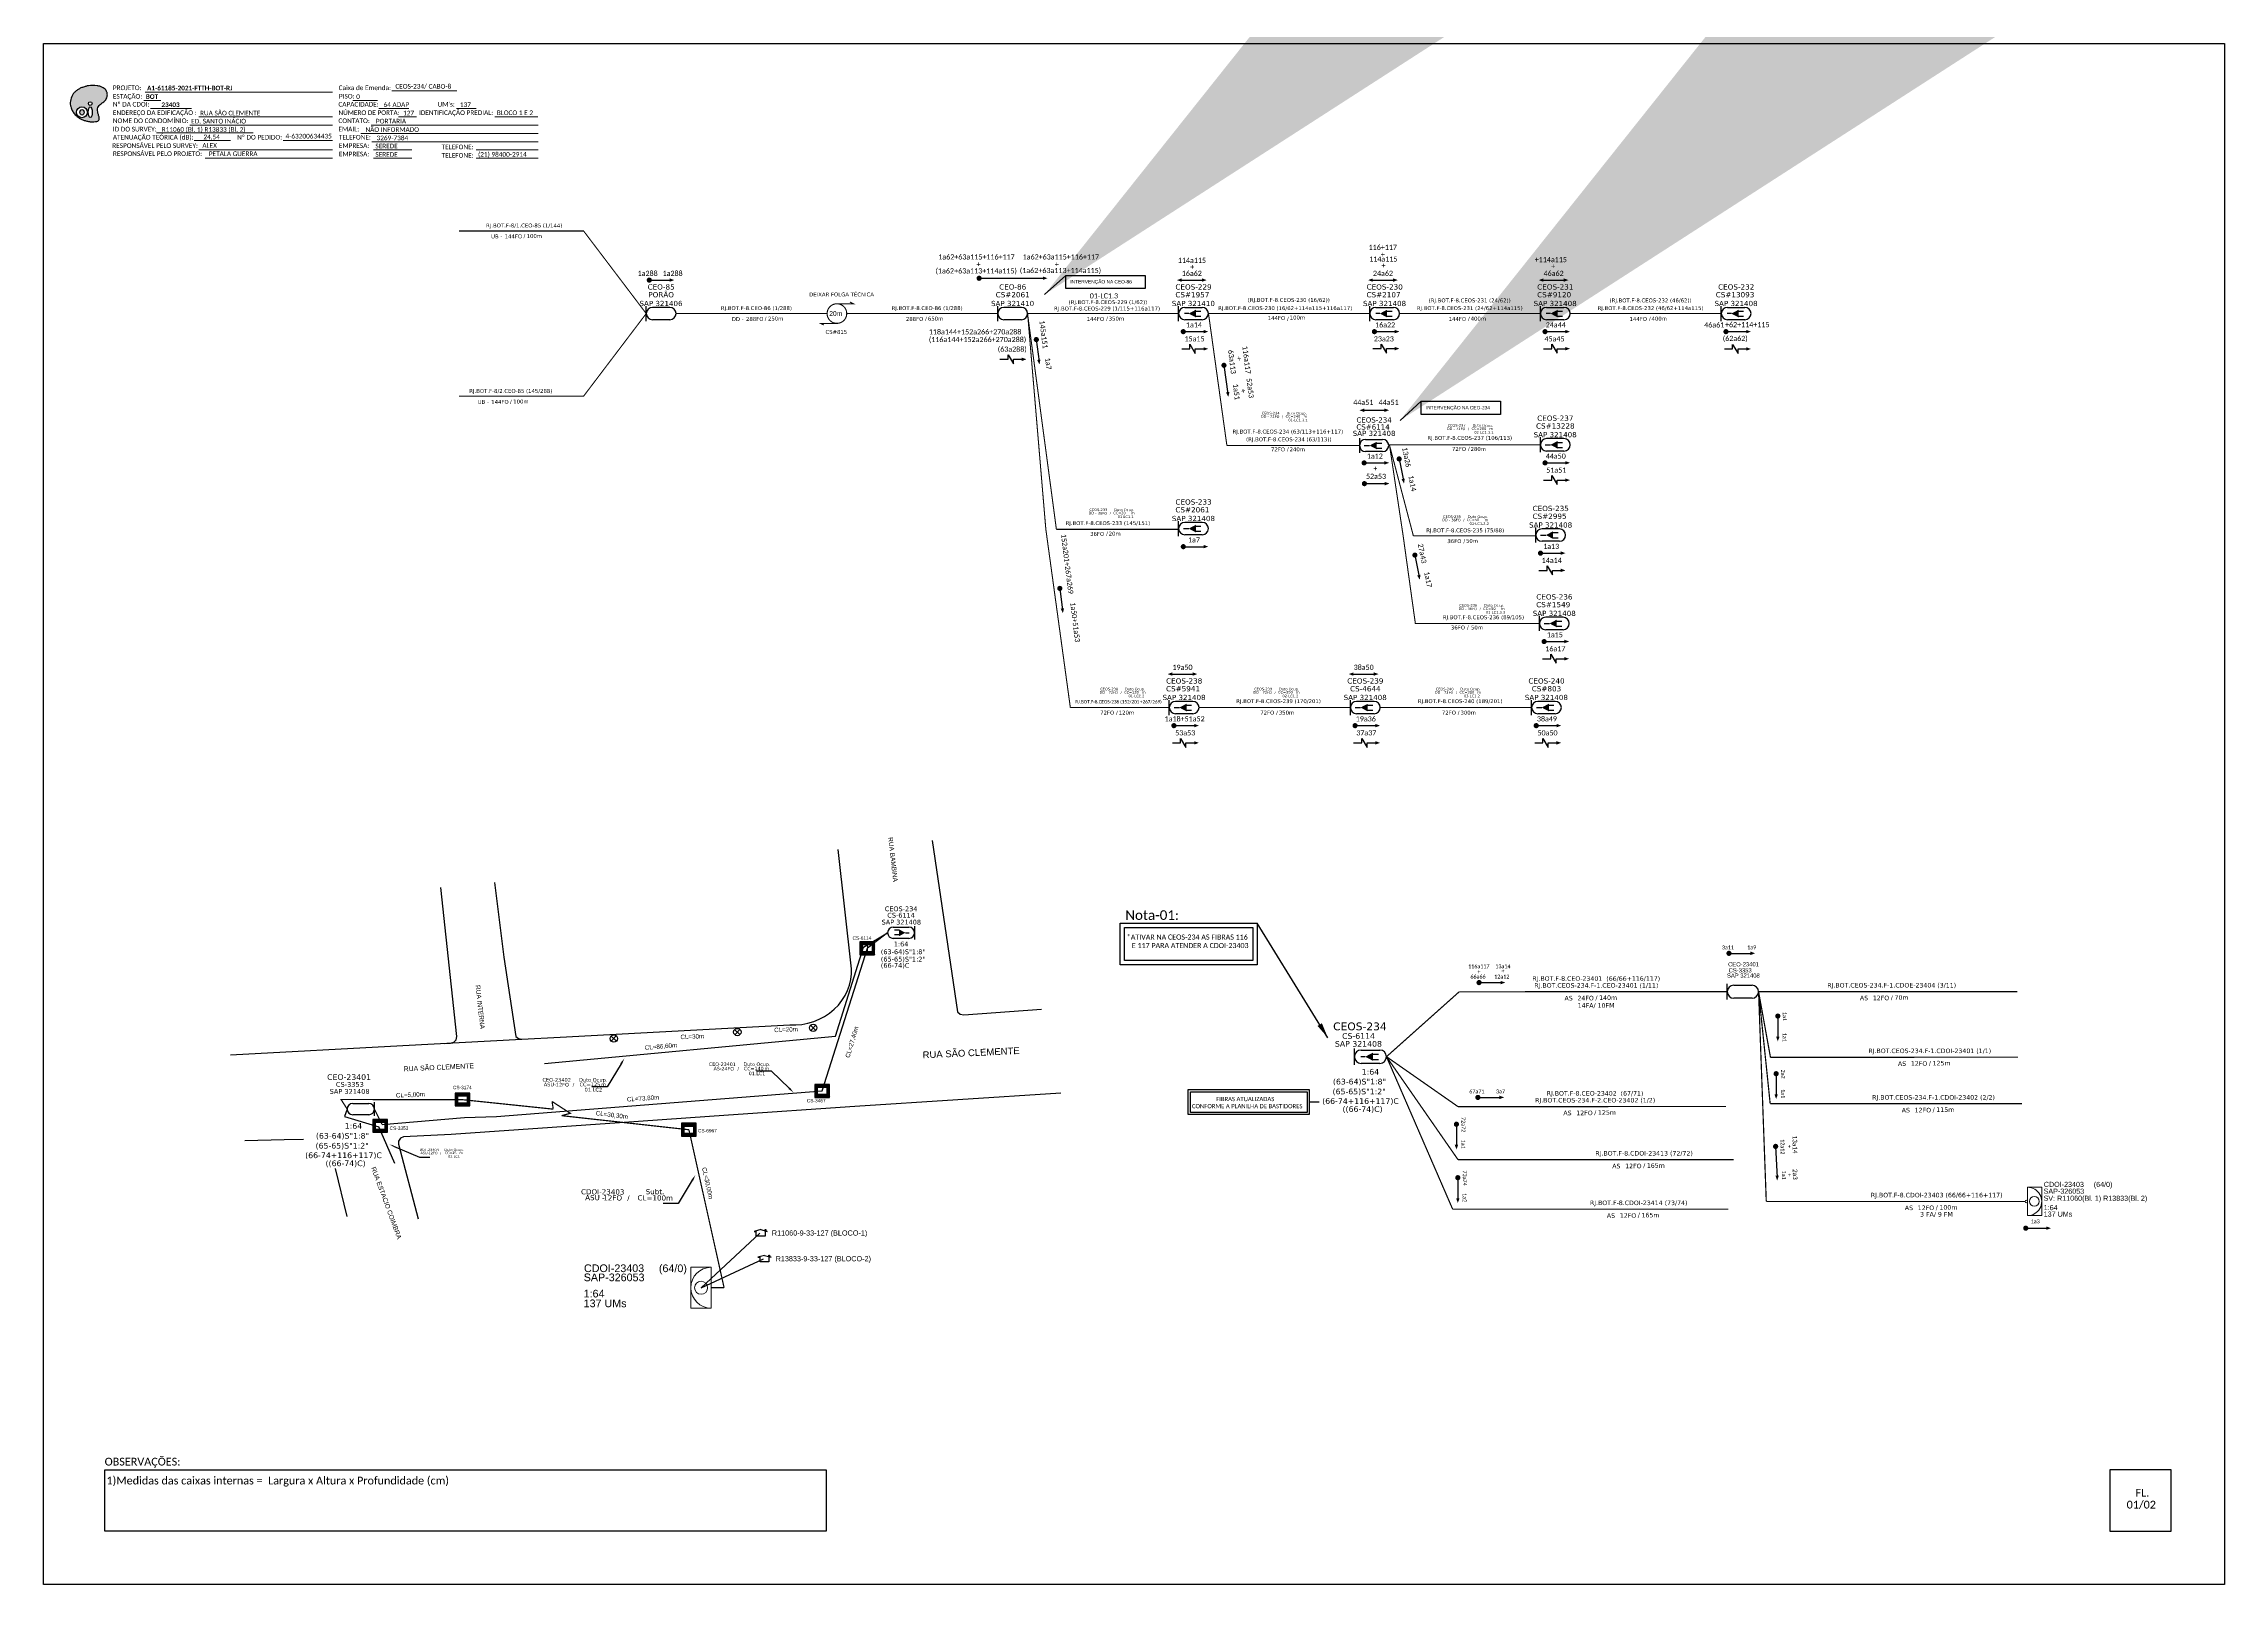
# Model space of a CAD drawing. Extents: x -4 to 1788, y 1 to 595.
# Drawn here: x -4 to 837, y 1 to 595 of the extents above; entities that cross this region are included whole.
import ezdxf
from ezdxf import colors
from ezdxf.entities.mleader import LeaderData, LeaderLine
from ezdxf.enums import TextEntityAlignment as Align
from ezdxf.math import Vec2, Vec3

# ---------------------------------------------------------------- set-up
doc = ezdxf.new("R2010")
doc.units = 0
for name, color, linetype in [('0 @ 1', 7, 'Continuous'), ('10.1-Caixas Subterrâneas', 5, 'Continuous'), ('20.4-CEOS', 1, 'Continuous'), ('20.5-CABO AÉREO', 1, 'Continuous'), ('20.5-CEO', 1, 'Continuous'), ('CAP a instalar', 1, 'Continuous'), ('label_cabos', 7, 'Continuous'), ('Legenda', 1, 'Continuous'), ('QUADRA', 7, 'Continuous'), ('SEGMENTO', 10, 'Continuous'), ('SETA', 7, 'Continuous'), ('surveys', 7, 'Continuous'), ('surveys legendas', 7, 'Continuous')]:
    doc.layers.add(name, color=color, linetype=linetype)
for name, color, linetype, lineweight in [('10.4-Postes', 1, 'Continuous', 0), ("20.0-LEGENDA DOS CDO'S", 1, 'Continuous', 0), ('20.1-CDO_INTERIOR', 1, 'Continuous', 0), ('20.2-CDO_POSTE', 1, 'Continuous', 5), ('40.1-ETIQUETAS', 1, 'Continuous', 20), ('Segmento Logradouro Texto', 5, 'Continuous', 0)]:
    doc.layers.add(name, color=color, linetype=linetype, lineweight=lineweight)
doc.layers.add('DROP DE CLIENTE', color=140, linetype='Continuous', plot=False)
doc.layers.add('EXTRA', color=50, linetype='Continuous', plot=False)
doc.styles.add('ARIAL', font='arial.ttf')
doc.styles.add('DIGICADE', font='arial.ttf')
doc.styles.add('FTTH', font='arial.ttf')
doc.styles.add('MtXpl_Calibri', font='calibri.ttf')
doc.styles.add('ROMANS', font='romans.shx')
doc.styles.add('siredit', font='verdana.ttf')
doc.styles.add('WMF-Calibri0', font='calibri.ttf')
doc.styles.add('WMF-Calibri1', font='calibrib.ttf')
doc.linetypes.add('FENCELINE1', pattern='A,0.25,-0.1,[133,ltypeshp.shx,S=0.1,R=0,X=-0.1,Y=0],-0.1,1', length=1.45)
doc.dimstyles.new('CL', dxfattribs={"dimtxt": 1, "dimasz": 2, "dimexe": 0.18, "dimexo": 0.0625, "dimgap": 0.09, "dimtad": 0, "dimdec": 0, "dimrnd": 1, "dimzin": 0, "dimdsep": 46, "dimtxsty": 'siredit', "dimblk": 'NONE', "dimcen": 0, "dimse1": 1, "dimse2": 1, "dimsd1": 1, "dimsd2": 1, "dimclrt": 7, "dimadec": 0, "dimazin": 0, "dimtfac": 1, "dimtdec": 0, "dimtofl": 0, "dimtmove": 0, "dimatfit": 3, "dimfxl": 0, "dimtolj": 1, "dimtzin": 0, "dimarcsym": 0})
doc.dimstyles.get("Standard").update_dxf_attribs({"dimtxt": 0.18, "dimasz": 0.18, "dimexe": 0.18, "dimexo": 0.0625, "dimgap": 0.09, "dimtad": 0, "dimtih": 1, "dimtoh": 1, "dimdec": 4, "dimzin": 0, "dimdsep": 46, "dimtxsty": 'Standard', "dimcen": 0.09, "dimadec": 0, "dimazin": 0, "dimtfac": 1, "dimtdec": 4, "dimtofl": 0, "dimtmove": 0, "dimatfit": 3, "dimfxl": 0, "dimtolj": 1, "dimtzin": 0, "dimarcsym": 0})

# ---------------------------------------------------------------- blocks, each defined once
blk = doc.blocks.new('OI')
h = blk.add_hatch(color=40)
edge = h.paths.add_edge_path()
edge.add_spline(control_points=[(4.35, -0.67), (3.92, -0.99), (3.26, -1.5), (2.81, -2.59), (2.9, -3.5), (3.06, -4.27), (3.31, -4.85), (3.37, -5.39), (3.4, -5.88), (3.2, -6.4), (2.54, -6.61), (1.65, -6.63), (0.55, -6.67), (-0.56, -6.42), (-1.61, -6.14), (-2.77, -5.61), (-3.92, -4.77), (-4.89, -3.7), (-5.34, -2.65), (-5.6, -1.94), (-5.85, -0.96), (-5.71, 0.47), (-5.1, 2.02), (-4.14, 3.02), (-3.3, 3.61), (-2.37, 4.16), (-1.36, 4.44), (-0.56, 4.7), (0.79, 4.85), (2.24, 4.97), (3.79, 4.57), (4.67, 4.21), (5.44, 3.65), (5.76, 2.99), (6.03, 2.21), (6.01, 1.46), (5.72, 0.64), (5.31, 0.08), (4.88, -0.38), (4.51, -0.55), (4.35, -0.67)], knot_values=[0, 0, 0, 0, 1.60434, 2.417191, 3.427595, 4.282808, 4.776746, 5.304182, 5.888771, 6.258406, 6.858137, 7.79129, 8.986195, 10.124242, 11.187857, 12.242908, 13.953784, 15.414161, 16.515391, 17.349188, 17.675853, 19.552021, 21.515531, 22.568638, 23.63245, 24.621084, 25.782718, 26.745347, 27.142653, 29.870543, 31.004649, 31.921532, 32.709589, 33.801391, 34.042471, 35.192333, 35.971461, 36.628871, 37.254359, 37.836911, 37.836911, 37.836911, 37.836911], degree=3, periodic=0)
h.paths.add_polyline_path([(1.13, -0.87, -1), (-0.04, -0.87, -1)], flags=16)
edge = h.paths.add_edge_path(flags=16)
edge.add_ellipse((0.56, -3.59), major_axis=(-0.02, 1.71), ratio=0.361305, start_angle=0, end_angle=360)
h.paths.add_polyline_path([(-0.36, -3.62, -1), (-3.8, -3.62, -1)], flags=16)
edge = h.paths.add_edge_path(flags=0)
edge.add_ellipse((-2.08, -3.62), major_axis=(0, 0.885), ratio=0.758294, start_angle=0, end_angle=360)
at = {"color": 40}
for centre, radius in [((-2.08, -3.62), 1.72), ((0.54, -0.87), 0.587)]:
    blk.add_circle(centre, radius, dxfattribs=at)
blk.add_ellipse((-2.08, -3.62), major_axis=(0, 0.885), ratio=0.758294, start_param=-3.141592653589792, end_param=3.141592653589792, dxfattribs=at)
blk.add_ellipse((0.56, -3.59), major_axis=(-0.02, 1.71), ratio=0.361305, dxfattribs=at)
at = {"color": 40, "start_tangent": (-0.800898, -0.598801), "end_tangent": (-0.800898, -0.598801)}
blk.add_spline([(4.35, -0.67), (3.2, -1.78), (2.9, -2.54), (2.92, -3.55), (3.12, -4.38), (3.28, -4.85), (3.37, -5.37), (3.35, -5.95), (3.2, -6.29), (2.66, -6.55), (1.73, -6.63), (0.54, -6.62), (-0.58, -6.41), (-1.6, -6.11), (-2.56, -5.67), (-3.95, -4.67), (-4.89, -3.56), (-5.37, -2.56), (-5.64, -1.78), (-5.72, -1.46), (-5.63, 0.42), (-4.84, 2.22), (-4.13, 2.99), (-3.27, 3.62), (-2.4, 4.09), (-1.3, 4.47), (-0.37, 4.72), (0.02, 4.77), (2.75, 4.8), (3.85, 4.53), (4.69, 4.16), (5.31, 3.68), (5.85, 2.73), (5.93, 2.5), (5.94, 1.35), (5.67, 0.62), (5.29, 0.08), (4.84, -0.36), (4.35, -0.67)], degree=3, dxfattribs=at)
blk = doc.blocks.new('CDOE-TEXTO PADRÃO')
at = {"layer": "20.0-LEGENDA DOS CDO'S", "color": 0, "style": 'ARIAL'}
for tag, p in [('CDO_N', (0.49, 7.39)), ('SAP', (0.51, 1.67)), ('CORDOALHA', (0.5, 4.33)), ('SPLITER_1', (0.59, -0.91)), ('(XX-XX_F)S', (0.54, -8.29)), ('SPLITER_2', (0.6, -3.55)), ('(XX-XX_L)S', (0.55, -10.83)), ('UMS', (0.55, -13.15))]:
    blk.add_attdef(tag, p, '', height=1.7, rotation=0.11799, dxfattribs=at)
blk.add_attdef('FIBRAS_UTILIZADAS', text='', height=1.7, rotation=0.11799, dxfattribs=at).set_placement((19.77, 7.43), align=Align.CENTER)
blk = doc.blocks.new('ETIQUETA_RS5F')
at = {"layer": '40.1-ETIQUETAS', "color": 0, "style": 'siredit'}
blk.add_text('/', height=1.5, dxfattribs=at).set_placement((1.58, -1.95), align=Align.MIDDLE_RIGHT)
for tag, p in [('ETIQUETA_R_SECUNDARIA', (1.21, 2.1)), ('ETIQUETA_R_PRIMARIA', (1.21, 4.1)), ('F_ATIVAS/F_MORTAS', (1.14, -4.24))]:
    blk.add_attdef(tag, text='', height=1.5, dxfattribs=at).set_placement(p, align=Align.MIDDLE_CENTER)
for tag, p in [('TIPO_CABO', (-6.58, -2.12)), ('CAP_CABO', (0.4, -2.09))]:
    blk.add_attdef(tag, text='', height=1.5, dxfattribs=at).set_placement(p, align=Align.MIDDLE_RIGHT)
for tag, p in [('FUSÃO_1', (0.85, -8.39)), ('FUSÃO_2', (0.85, -10.6)), ('FUSÃO_3', (0.85, -12.93)), ('FUSÃO_4', (0.85, -15.14)), ('FUSÃO_5', (0.85, -17.16))]:
    blk.add_attdef(tag, text='', height=1.5, dxfattribs=at).set_placement(p, align=Align.CENTER)
blk.add_attdef('METROS', text='', height=1.5, dxfattribs=at).set_placement((2.14, -1.95), align=Align.MIDDLE_LEFT)
blk = doc.blocks.new('*X101')
at = {"color": 0, "linetype": 'Continuous'}
for p, q in [((-1.25, 0.34099), (-0.49099, 1.1)), ((-1.25, 0.517767), (-0.667767, 1.1)), ((-1.25, 0.694544), (-0.844544, 1.1)), ((-1.25, 0.87132), (-1.02132, 1.1)), ((-1.25, 1.048097), (-1.198097, 1.1)), ((-1.25, 0.164214), (-0.8035, 0.610714)), ((-1.25, -0.012563), (-0.8035, 0.433937)), ((-1.25, -0.18934), (-0.8035, 0.25716)), ((-1.25, -0.366117), (-0.8035, 0.080383)), ((-0.789214, 0.625), (-0.314214, 1.1)), ((-0.612437, 0.625), (-0.137437, 1.1)), ((-0.43566, 0.625), (0.03934, 1.1)), ((-0.258883, 0.625), (0.216117, 1.1)), ((-0.082107, 0.625), (0.392893, 1.1)), ((0.09467, 0.625), (0.56967, 1.1)), ((0.271447, 0.625), (0.746447, 1.1)), ((0.448223, 0.625), (0.923223, 1.1)), ((0.625, 0.625), (1.1, 1.1)), ((0.801777, 0.625), (1.25, 1.073223)), ((0.8035, 0.449947), (1.25, 0.896447)), ((0.8035, 0.27317), (1.25, 0.71967)), ((0.8035, 0.096393), (1.25, 0.542893)), ((0.8035, -0.080383), (1.25, 0.366117)), ((0.8035, -0.25716), (1.25, 0.18934)), ((0.8035, -0.433937), (1.25, 0.012563)), ((-1.25, -0.542893), (-0.8035, -0.096393)), ((-1.25, -0.71967), (-0.8035, -0.27317)), ((-1.25, -0.896447), (-0.8035, -0.449947)), ((-1.25, -1.073223), (-0.801777, -0.625)), ((-1.1, -1.1), (-0.625, -0.625)), ((-0.923223, -1.1), (-0.448223, -0.625)), ((-0.746447, -1.1), (-0.271447, -0.625)), ((-0.56967, -1.1), (-0.09467, -0.625)), ((-0.392893, -1.1), (0.082107, -0.625)), ((-0.216117, -1.1), (0.258883, -0.625)), ((-0.03934, -1.1), (0.43566, -0.625)), ((0.137437, -1.1), (0.612437, -0.625)), ((0.314214, -1.1), (0.789214, -0.625)), ((0.49099, -1.1), (1.25, -0.34099)), ((0.667767, -1.1), (1.25, -0.517767)), ((0.8035, -0.610714), (1.25, -0.164214)), ((0.844544, -1.1), (1.25, -0.694544)), ((1.02132, -1.1), (1.25, -0.87132)), ((1.198097, -1.1), (1.25, -1.048097))]:
    blk.add_line(p, q, dxfattribs=at)
blk = doc.blocks.new('*U102')
at = {"layer": '20.4-CEOS', "color": 7, "style": 'siredit'}
for tag, p in [('FIBRAS_SPLITTER', (0, 0)), ('FIBRAS_TOP_C', (0, -4.13)), ('RESERVA_FINAIS', (0, -5.46))]:
    blk.add_attdef(tag, p, '', height=1.01, dxfattribs=at)
for tag, p, flags in [('QTDE', (0, -9.4), 1), ('ID_ATIVIDADE', (0, -6.77), 3), ('FATOR', (0, -8.09), 1), ('FID', (0, -10.71), 1)]:
    blk.add_attdef(tag, p, '', height=1.01, dxfattribs=dict(at, flags=flags))
blk = doc.blocks.new('*U103')
at = {"layer": '20.4-CEOS', "color": 7, "style": 'siredit'}
blk.add_attdef('FIBRAS_SPLITTER', (0, 0), '', height=1.01, dxfattribs=at)
for tag, p, flags in [('QTDE', (0, -4.11), 1), ('ID_ATIVIDADE', (0, -1.48), 3), ('FATOR', (0, -2.79), 1), ('FID', (0, -5.42), 1)]:
    blk.add_attdef(tag, p, '', height=1.01, dxfattribs=dict(at, flags=flags))
blk = doc.blocks.new('Inst CB DT OCUP CFOA-SM-ASU-120-S-12')
at = {"layer": 'label_cabos', "color": 0, "style": 'siredit'}
for tag, flags, p in [('ID_ATIVIDADE', 3, (1.31, 2.67)), ('FATOR', 1, (11.56, 2.55))]:
    blk.add_attdef(tag, text='', height=1, rotation=359.69001, dxfattribs=dict(at, flags=flags)).set_placement(p, align=Align.MIDDLE_CENTER)
for tag, p in [('TIPO_CABO', (1.26, 0)), ('DESTINO_CABO', (3.13, 1.26)), ('CABO', (4.69, -0.05)), ('/', (7.71, -0.05)), ('LANCE', (10.91, 0)), ('TIPO_CABO', (13.11, 1.24)), ('UND', (15.96, 0)), ('FID', (13.15, -1.41))]:
    blk.add_attdef(tag, text='', height=1, rotation=359.69001, dxfattribs=at).set_placement(p, align=Align.MIDDLE_CENTER)
blk.add_attdef('QTDE', (12.43, -0.47), '', height=1, rotation=359.69001, dxfattribs=at)
blk = doc.blocks.new('Inst CB DT OCUP CFOA-SM-AS-80-TS-24')
at = {"layer": 'label_cabos', "color": 0, "style": 'siredit'}
for tag, flags, p in [('ID_ATIVIDADE', 3, (1.31, 2.67)), ('FATOR', 1, (11.56, 2.55))]:
    blk.add_attdef(tag, text='', height=1, rotation=359.69001, dxfattribs=dict(at, flags=flags)).set_placement(p, align=Align.MIDDLE_CENTER)
for tag, p in [('TIPO_CABO', (1.76, 0)), ('DESTINO_CABO', (3.13, 1.26)), ('CABO', (4.69, -0.05)), ('/', (7.71, -0.05)), ('LANCE', (10.91, 0)), ('TIPO_CABO', (13.11, 1.24)), ('UND', (15.96, 0)), ('FID', (13.15, -1.41))]:
    blk.add_attdef(tag, text='', height=1, rotation=359.69001, dxfattribs=at).set_placement(p, align=Align.MIDDLE_CENTER)
blk.add_attdef('QTDE', (12.43, -0.47), '', height=1, rotation=359.69001, dxfattribs=at)
blk = doc.blocks.new('LEGENDA DOS CABOS')
at = {"layer": 'EXTRA', "color": 0, "style": 'siredit'}
for tag, p in [('ID', (4.6, 0.97)), ('XX', (9.03, 0.97))]:
    blk.add_attdef(tag, text='', height=0.48, rotation=359.69, dxfattribs=at).set_placement(p, align=Align.MIDDLE_CENTER)
at = {"layer": 'Legenda', "color": 0, "style": 'siredit'}
for tag, p in [('TIPO_CABO', (1.31, 0)), ('CABO', (4.69, -0.05)), ('/', (6.81, -0.05)), ('METROS', (10.03, -0.05))]:
    blk.add_attdef(tag, text='', height=0.8, rotation=359.69, dxfattribs=at).set_placement(p, align=Align.MIDDLE_CENTER)
blk = doc.blocks.new('SURVEY_SURVEY')
for p, q in [((0, 0.0000127), (-0.0000126, 0.000009)), ((-0.0000126, 0.000009), (-0.0000086, 0.000009)), ((-0.0000086, 0), (-0.0000086, 0.000009)), ((0.0000086, 0), (-0.0000086, 0)), ((0, 0.0000127), (0.0000126, 0.000009)), ((0.0000084, 0.0000132), (0.0000098, 0.0000132)), ((0.0000084, 0.0000103), (0.0000084, 0.0000132)), ((0.0000126, 0.000009), (0.0000086, 0.000009)), ((0.0000086, 0.000009), (0.0000086, 0)), ((0.0000098, 0.0000132), (0.0000098, 0.0000099))]:
    blk.add_line(p, q)
blk = doc.blocks.new('_None')
blk = doc.blocks.new('Inst CB DT OCUP CFOA-SM-DD-S-36')
at = {"layer": 'label_cabos', "color": 0, "style": 'siredit'}
for tag, flags, p in [('ID_ATIVIDADE', 3, (1.31, 2.67)), ('FATOR', 1, (11.56, 2.55))]:
    blk.add_attdef(tag, text='', height=1, rotation=359.69001, dxfattribs=dict(at, flags=flags)).set_placement(p, align=Align.MIDDLE_CENTER)
for tag, p in [('TIPO_CABO', (1.11, 0)), ('DESTINO_CABO', (3.13, 1.26)), ('CABO', (4.69, -0.05)), ('/', (7.71, -0.05)), ('LANCE', (10.41, 0.02)), ('TIPO_CABO', (13.11, 1.24)), ('UND', (16.46, 0)), ('FID', (13.65, -1.41))]:
    blk.add_attdef(tag, text='', height=1, rotation=359.69001, dxfattribs=at).set_placement(p, align=Align.MIDDLE_CENTER)
blk.add_attdef('QTDE', (11.93, -0.45), '', height=1, rotation=359.69001, dxfattribs=at)
blk = doc.blocks.new('Inst CB DT OCUP CFOA-SM-DD-S-72')
at = {"layer": 'label_cabos', "color": 0, "style": 'siredit'}
for tag, flags, p in [('ID_ATIVIDADE', 3, (1.31, 2.67)), ('FATOR', 1, (11.56, 2.55))]:
    blk.add_attdef(tag, text='', height=1, rotation=359.69001, dxfattribs=dict(at, flags=flags)).set_placement(p, align=Align.MIDDLE_CENTER)
for tag, p in [('TIPO_CABO', (1.11, 0)), ('DESTINO_CABO', (3.13, 1.26)), ('CABO', (4.69, -0.05)), ('/', (7.71, -0.05)), ('LANCE', (10.41, 0.02)), ('TIPO_CABO', (13.11, 1.24)), ('UND', (16.46, 0)), ('FID', (13.65, -1.41))]:
    blk.add_attdef(tag, text='', height=1, rotation=359.69001, dxfattribs=at).set_placement(p, align=Align.MIDDLE_CENTER)
blk.add_attdef('QTDE', (11.93, -0.45), '', height=1, rotation=359.69001, dxfattribs=at)
blk = doc.blocks.new('*U100')
at = {"color": 3}
blk.add_lwpolyline([(0.0000405, 0.000041), (0.0001936, 0.000041), (0.0001936, 0.0000158), (0.0000405, 0.0000158)], close=True, dxfattribs=at)
at = {"color": 3, "style": 'ARIAL'}
blk.add_attdef('SERVIÇO_EM_EMENDA_EXIST', text='', height=0.00000666, dxfattribs=at).set_placement((0.0001321, 0.0000254), align=Align.RIGHT)
blk.add_attdef('FID', (0.0001344, 0.0000254), '', height=0.00000666, dxfattribs=at)
at = {"layer": '10.4-Postes', "lineweight": 0, "style": 'ROMANS'}
for tag, p, flags in [('ID_ATIVIDADE', (-0.0000068, -0.0000086), 3), ('QTDE', (-0.000006, -0.000014), 3), ('FATOR', (-0.0000019, -0.0000113), 1)]:
    blk.add_attdef(tag, p, '', height=0.00000209, dxfattribs=dict(at, flags=flags))
at = {"color": 3}
blk.add_leader([(-0.0000002, 0.0000042), (0.0000405, 0.000041)], dimstyle='CL', override={"dimgap": 0.09, "dimtad": 0}, dxfattribs=at)

msp = doc.modelspace()

# ---------------------------------------------------------------- linework, layer by layer
for p, q in [((307.73, 238.54), (302.63, 284.56)), ((155.49, 212.54), (149.36, 269.88)), ((173.66, 243.11), (178.31, 212.51)), ((307.45, 234.46), (307.7, 236.62)), ((307.7, 236.62), (307.73, 238.54)), ((304.03, 226.35), (305.23, 228.24)), ((305.23, 228.24), (306.2, 230.23)), ((306.2, 230.23), (306.94, 232.33)), ((306.94, 232.33), (307.45, 234.46)), ((293.15, 218.28), (295.31, 219.15)), ((295.31, 219.15), (297.37, 220.24)), ((297.37, 220.24), (299.29, 221.52)), ((299.29, 221.52), (301.06, 222.98)), ((301.06, 222.98), (302.65, 224.59)), ((302.65, 224.59), (304.03, 226.35)), ((134.65, 208.96), (180.65, 211.4)), ((153.09, 209.95), (154.34, 210.32)), ((154.34, 210.32), (155.22, 211.23)), ((155.22, 211.23), (155.49, 212.54)), ((178.31, 212.51), (179.27, 211.67)), ((179.27, 211.67), (180.65, 211.4)), ((180.65, 211.4), (195.36, 212.23)), ((195.36, 212.23), (283.89, 216.96)), ((283.89, 216.96), (286.24, 216.94)), ((286.24, 216.94), (288.59, 217.16)), ((288.59, 217.16), (290.91, 217.61)), ((290.91, 217.61), (293.15, 218.28)), ((150.85, 209.83), (153.09, 209.95))]:
    msp.add_line(p, q)
at = {"color": 1}
for p, q in [((215.03, 212.65), (217.09, 210.72)), ((217.03, 212.72), (215.09, 210.65)), ((262.65, 215.17), (264.72, 213.23)), ((264.65, 215.23), (262.72, 213.17)), ((291.95, 216.79), (294.02, 214.85)), ((293.95, 216.85), (292.01, 214.78))]:
    msp.add_line(p, q, dxfattribs=at)
at = {"color": 0, "linetype": 'Continuous'}
for p, q in [((124.12, 179.43), (124.12, 179.43)), ((243.22, 177.94), (243.22, 177.94))]:
    msp.add_line(p, q, dxfattribs=at)
at = {"color": 7}
msp.add_lwpolyline([(-3.83, 595.26), (837.17, 595.26), (837.17, 1.26), (-3.83, 1.26)], close=True, dxfattribs=at)
at = {"color": 7, "lineweight": 0}
for points in [[(34.76, 573.3), (41.31, 573.3)], [(35.28, 576.58), (107.59, 576.58)], [(115.38, 573.34), (124.87, 573.34)], [(130.43, 577.07), (155.56, 577.07)], [(37.42, 570.23), (53.18, 570.23)], [(52.58, 563.88), (107.59, 563.88)], [(55.99, 566.99), (107.59, 566.99)], [(122.55, 563.88), (186.84, 563.88)], [(125.43, 570.23), (137.05, 570.23)], [(133.02, 566.99), (139.96, 566.99)], [(155.37, 570.23), (163.04, 570.23)], [(170.19, 566.99), (186.81, 566.99)], [(39.74, 560.82), (76.97, 560.82)], [(54.28, 557.85), (68.22, 557.85)], [(88.51, 557.85), (107.61, 557.85)], [(118.51, 560.64), (186.84, 560.64)], [(122.79, 557.41), (186.84, 557.41)], [(55.99, 554.29), (107.59, 554.29)], [(58.48, 551.06), (107.59, 551.06)], [(123.4, 554.29), (138.2, 554.29)], [(123.4, 551.06), (138.2, 551.06)], [(163, 554.29), (186.84, 554.29)], [(163, 551.06), (186.84, 551.06)]]:
    msp.add_lwpolyline(points, dxfattribs=at)
at = {"color": 7}
for points, const_width in [([(229.25, 504.09, 1), (230.24, 504.09, 1)], 0.99), ([(302.1, 494.97, 1.000012), (302.1, 487.41, 0.999978)], 0.42), ([(508.89, 484.22, 1), (509.88, 484.22, 1)], 0.99), ([(574.69, 484.22, 1), (575.68, 484.22, 1)], 0.99), ([(644.45, 484.22, 1), (645.44, 484.22, 1)], 0.99), ([(518.84, 435.63, 1), (519.03, 434.66, 1)], 0.99)]:
    msp.add_lwpolyline(points, format="xyb", close=True, dxfattribs=dict(at, const_width=const_width))
at = {"color": 0, "const_width": 0.99}
for points in [[(356.44, 504.79, 1), (357.43, 504.79, 1)], [(378.94, 481.65, 1), (379.06, 480.66, 1)], [(435.17, 484.22, 1), (436.16, 484.22, 1)], [(451.3, 471.74, 1), (451.42, 470.75, 1)], [(504.93, 433.62, 1), (505.92, 433.62, 1)], [(574.69, 433.62, 1), (575.68, 433.62, 1)], [(505.03, 425.62, 1), (506.02, 425.62, 1)], [(435.19, 401.32, 1), (436.18, 401.32, 1)], [(524.89, 398.54, 1), (525.08, 397.57, 1)], [(572.93, 398.82, 1), (573.92, 398.82, 1)], [(388, 385.73, 1), (388.12, 384.74, 1)], [(574.34, 364.74, 1), (575.33, 364.74, 1)], [(431.57, 332.32, 1), (432.56, 332.32, 1)], [(501.43, 332.32, 1), (502.42, 332.32, 1)], [(571.29, 332.32, 1), (572.28, 332.32, 1)]]:
    msp.add_lwpolyline(points, format="xyb", close=True, dxfattribs=at)
at = {"color": 7, "const_width": 0.394}
for points in [[(302.1, 494.97), (308.4, 494.97), (307.14, 495.6)], [(302.1, 487.41), (295.8, 487.41), (297.06, 486.78)]]:
    msp.add_lwpolyline(points, dxfattribs=at)
at = {"color": 7}
for points in [[(511.96, 477.67), (511.96, 479.42), (514.05, 475.92), (514.05, 477.67)], [(577.76, 477.65), (577.76, 479.4), (579.85, 475.9), (579.85, 477.65)], [(647.52, 477.55), (647.52, 479.3), (649.61, 475.81), (649.61, 477.55)]]:
    msp.add_lwpolyline(points, dxfattribs=at)
at = {"color": 0}
for points in [[(368.14, 473.56), (368.14, 475.31), (370.24, 471.82), (370.24, 473.56)], [(438.22, 477.58), (438.22, 479.33), (440.31, 475.83), (440.32, 477.58)], [(577.74, 426.98), (577.74, 428.73), (579.83, 425.23), (579.84, 426.98)], [(575.98, 392.18), (575.98, 393.93), (578.08, 390.43), (578.08, 392.18)], [(577.39, 358.1), (577.39, 359.85), (579.48, 356.35), (579.48, 358.1)], [(434.62, 325.68), (434.62, 327.43), (436.71, 323.94), (436.71, 325.68)], [(504.48, 325.68), (504.48, 327.43), (506.58, 323.94), (506.58, 325.68)], [(574.35, 325.68), (574.35, 327.43), (576.44, 323.94), (576.44, 325.68)]]:
    msp.add_lwpolyline(points, dxfattribs=at)
for points in [[(169.99, 271.86), (173.66, 243.11)], [(68.29, 205.39), (134.65, 208.96)]]:
    msp.add_lwpolyline(points)
at = {"color": 1}
for points in [[(411.33, 256.16), (464.21, 256.16), (464.21, 240.09), (411.33, 240.09)], [(413.01, 254.48), (462.52, 254.48), (462.52, 241.77), (413.01, 241.77)]]:
    msp.add_lwpolyline(points, close=True, dxfattribs=at)
at = {"const_width": 1}
for points in [[(645.62, 244.54, 1), (646.62, 244.54, 1)], [(549.24, 233.26, 1), (550.24, 233.26, 1)], [(664.95, 220.85, 1), (664.94, 219.85, 1)], [(664.31, 198.63, 1), (664.31, 197.63, 1)], [(548.79, 188.99, 1), (549.79, 188.99, 1)], [(541.01, 179.15, 1), (541.01, 178.15, 1)], [(664.11, 170.61, 1), (664.1, 169.61, 1)], [(541.55, 158.54, 1), (541.55, 157.54, 1)], [(760.07, 138.57, 1), (761.07, 138.57, 1)]]:
    msp.add_lwpolyline(points, format="xyb", close=True, dxfattribs=at)
at = {"color": 5, "ltscale": 9e-07}
for points in [[(437.61, 192), (484.26, 192), (484.26, 182.36), (437.61, 182.36)], [(438.47, 191.14), (483.41, 191.14), (483.41, 183.22), (438.47, 183.22)]]:
    msp.add_lwpolyline(points, close=True, dxfattribs=at)
msp.add_lwpolyline([(488.04, 187.18), (484.26, 187.18)], dxfattribs=at)
at = {"color": 0}
for points in [[(19.73, 45.46), (297.98, 45.46), (297.98, 21.75), (19.73, 21.75)], [(816.67, 45.46), (792.97, 45.46), (792.97, 21.75), (816.67, 21.75)]]:
    msp.add_lwpolyline(points, close=True, dxfattribs=at)
at = {"color": 1}
for centre in [(216.06, 211.68), (263.69, 214.2), (292.98, 215.82)]:
    msp.add_circle(centre, 1.42, dxfattribs=at)
at = {"layer": '10.1-Caixas Subterrâneas', "color": 30}
for p, q in [((311, 248.97), (311, 244)), ((316.65, 248.97), (311, 248.97)), ((311, 244), (316.65, 244)), ((312.01, 247.9), (312.01, 247.9)), ((312.01, 245.07), (312.01, 247.9)), ((312.01, 247.9), (315.64, 247.9)), ((315.64, 245.07), (312.01, 245.07)), ((315.64, 247.9), (315.64, 245.07)), ((316.65, 244), (316.65, 248.97)), ((293.54, 193.99), (293.54, 189.02)), ((299.19, 193.99), (293.54, 193.99)), ((299.19, 189.02), (299.19, 193.99)), ((154.92, 190.69), (154.92, 185.72)), ((160.56, 190.69), (154.92, 190.69)), ((154.92, 185.72), (160.56, 185.72)), ((155.93, 189.62), (155.93, 189.62)), ((155.93, 186.8), (155.93, 189.62)), ((155.93, 189.62), (159.56, 189.62)), ((159.56, 186.8), (155.93, 186.8)), ((159.56, 189.62), (159.56, 186.8)), ((160.56, 185.72), (160.56, 190.69)), ((293.54, 189.02), (299.19, 189.02)), ((294.55, 192.92), (294.55, 192.92)), ((294.55, 190.1), (294.55, 192.92)), ((294.55, 192.92), (298.18, 192.92)), ((298.18, 190.1), (294.55, 190.1)), ((298.18, 192.92), (298.18, 190.1)), ((123.11, 180.51), (123.11, 175.54)), ((128.76, 180.51), (123.11, 180.51)), ((124.12, 176.61), (124.12, 179.43)), ((124.12, 179.43), (127.75, 179.43)), ((127.75, 176.61), (124.12, 176.61)), ((127.75, 179.43), (127.75, 176.61)), ((128.76, 175.54), (128.76, 180.51)), ((242.21, 179.01), (242.21, 174.04)), ((247.86, 179.01), (242.21, 179.01)), ((243.22, 175.12), (243.22, 177.94)), ((243.22, 177.94), (246.85, 177.94)), ((246.85, 177.94), (246.85, 175.12)), ((247.86, 174.04), (247.86, 179.01)), ((123.11, 175.54), (128.76, 175.54)), ((242.21, 174.04), (247.86, 174.04)), ((246.85, 175.12), (243.22, 175.12))]:
    msp.add_line(p, q, dxfattribs=at)
at = {"layer": '20.1-CDO_INTERIOR', "lineweight": 18}
msp.add_lwpolyline([(245.78, 107.75), (245.77, 123.49), (253.64, 123.49), (253.65, 107.75)], close=True, dxfattribs=at)
msp.add_circle((249.71, 115.62), 2.52, dxfattribs=at)
msp.add_arc((253.64, 115.62), 7.87, 90.02759, 270.02759, dxfattribs=at)
at = {"layer": '20.4-CEOS', "color": 7}
for p, q in [((237.66, 493.58), (230.95, 493.58)), ((237.66, 488.8), (230.95, 488.8)), ((509.98, 493.58), (516.69, 493.58)), ((516.69, 488.8), (509.98, 488.8)), ((575.78, 493.58), (582.49, 493.58)), ((582.49, 488.8), (575.78, 488.8)), ((645.54, 493.58), (652.25, 493.58)), ((652.25, 488.8), (645.54, 488.8)), ((323.82, 254.63), (329.88, 254.63)), ((329.88, 250.31), (323.82, 250.31))]:
    msp.add_line(p, q, dxfattribs=at)
at = {"layer": '20.4-CEOS', "color": 5}
for p, q in [((373.24, 493.58), (366.53, 493.58)), ((373.24, 488.8), (366.53, 488.8)), ((436.26, 493.58), (442.97, 493.58)), ((442.97, 488.8), (436.26, 488.8)), ((645.46, 226.73), (645.46, 232.79)), ((647.97, 232.27), (655.02, 232.27)), ((655.02, 227.25), (647.97, 227.25)), ((504.24, 207.27), (511.46, 207.27)), ((511.46, 202.12), (504.24, 202.12))]:
    msp.add_line(p, q, dxfattribs=at)
at = {"layer": '20.4-CEOS', "color": 8}
for p, q in [((582.49, 442.99), (575.78, 442.99)), ((582.49, 438.2), (575.78, 438.2)), ((442.99, 410.69), (436.28, 410.69)), ((442.99, 405.9), (436.28, 405.9)), ((580.74, 408.18), (574.02, 408.18)), ((580.74, 403.4), (574.02, 403.4)), ((582.14, 374.11), (575.43, 374.11)), ((582.14, 369.32), (575.43, 369.32)), ((439.37, 341.69), (432.66, 341.69)), ((439.37, 336.9), (432.66, 336.9)), ((509.24, 341.69), (502.52, 341.69)), ((509.24, 336.9), (502.52, 336.9)), ((579.1, 341.69), (572.38, 341.69)), ((579.1, 336.9), (572.38, 336.9))]:
    msp.add_line(p, q, dxfattribs=at)
at = {"layer": '20.4-CEOS', "color": 7}
for points in [[(228.56, 488.3), (228.56, 494.08)], [(507.59, 488.3), (507.59, 494.08)], [(511.48, 491.19), (509.87, 491.19)], [(514.13, 492.14), (516.17, 492.14)], [(514.13, 490.15), (516.17, 490.15)], [(573.39, 488.3), (573.39, 494.08)], [(577.28, 491.19), (575.67, 491.19)], [(579.93, 492.14), (581.97, 492.14)], [(579.93, 490.15), (581.97, 490.15)], [(643.15, 488.3), (643.15, 494.08)], [(647.04, 491.19), (645.43, 491.19)], [(649.69, 492.14), (651.73, 492.14)], [(649.69, 490.15), (651.73, 490.15)], [(326.13, 253.41), (324.29, 253.41)], [(328.52, 252.47), (329.98, 252.47)], [(332.04, 255.07), (332.04, 249.87)], [(326.13, 251.61), (324.29, 251.61)]]:
    msp.add_lwpolyline(points, dxfattribs=at)
at = {"layer": '20.4-CEOS', "color": 5}
for points in [[(364.14, 488.3), (364.14, 494.08)], [(433.87, 488.3), (433.87, 494.08)], [(437.76, 491.19), (436.15, 491.19)], [(440.41, 492.14), (442.45, 492.14)], [(440.41, 490.15), (442.45, 490.15)], [(505.48, 440.32), (507.52, 440.32)], [(510.17, 441.27), (512.21, 441.27)], [(510.17, 439.28), (512.21, 439.28)], [(501.66, 201.59), (501.66, 207.8)], [(505.86, 204.69), (504.12, 204.69)], [(508.71, 205.72), (510.9, 205.72)], [(508.71, 203.57), (510.9, 203.57)]]:
    msp.add_lwpolyline(points, dxfattribs=at)
for points in [[(437.76, 491.19, 0, 2.95, 0), (440.54, 491.19, 2.95, 2.95, 0)], [(507.52, 440.32, 0, 2.95, 0), (510.3, 440.32, 2.95, 2.95, 0)], [(505.86, 204.69, 0, 3.18, 0), (508.84, 204.69, 3.18, 3.18, 0)]]:
    msp.add_lwpolyline(points, format="xyseb", dxfattribs=at)
at = {"layer": '20.4-CEOS', "color": 7}
for points in [[(511.48, 491.19, 0, 2.95, 0), (514.26, 491.19, 2.95, 2.95, 0)], [(577.28, 491.19, 0, 2.95, 0), (580.05, 491.19, 2.95, 2.95, 0)], [(647.04, 491.19, 0, 2.95, 0), (649.81, 491.19, 2.95, 2.95, 0)], [(328.52, 252.47, 0, 2.67, 0), (326.02, 252.47, 2.67, 2.67, 0)]]:
    msp.add_lwpolyline(points, format="xyseb", dxfattribs=at)
at = {"layer": '20.4-CEOS', "color": 8}
for points in [[(573.39, 437.71), (573.39, 443.48)], [(575.24, 440.59), (577.28, 440.59)], [(579.93, 441.54), (581.97, 441.54)], [(579.93, 439.55), (581.97, 439.55)], [(433.88, 405.41), (433.88, 411.18)], [(435.74, 408.29), (437.78, 408.29)], [(440.43, 409.24), (442.47, 409.24)], [(440.43, 407.25), (442.47, 407.25)], [(571.63, 402.91), (571.63, 408.68)], [(573.49, 405.79), (575.53, 405.79)], [(578.17, 406.74), (580.21, 406.74)], [(578.17, 404.75), (580.21, 404.75)], [(573.04, 368.83), (573.04, 374.6)], [(574.89, 371.71), (576.93, 371.71)], [(579.58, 372.66), (581.62, 372.66)], [(579.58, 370.67), (581.62, 370.67)], [(430.27, 336.41), (430.27, 342.18)], [(432.12, 339.3), (434.16, 339.3)], [(436.81, 340.24), (438.85, 340.24)], [(436.81, 338.25), (438.85, 338.25)], [(500.13, 336.41), (500.13, 342.18)], [(501.99, 339.3), (504.03, 339.3)], [(506.67, 340.24), (508.71, 340.24)], [(506.67, 338.25), (508.71, 338.25)], [(569.99, 336.41), (569.99, 342.18)], [(571.85, 339.3), (573.89, 339.3)], [(576.54, 340.24), (578.57, 340.24)], [(576.54, 338.25), (578.57, 338.25)]]:
    msp.add_lwpolyline(points, dxfattribs=at)
for points in [[(577.28, 440.59, 0, 2.95, 0), (580.05, 440.59, 2.95, 2.95, 0)], [(437.78, 408.29, 0, 2.95, 0), (440.55, 408.29, 2.95, 2.95, 0)], [(575.53, 405.79, 0, 2.95, 0), (578.3, 405.79, 2.95, 2.95, 0)], [(576.93, 371.71, 0, 2.95, 0), (579.7, 371.71, 2.95, 2.95, 0)], [(434.16, 339.3, 0, 2.95, 0), (436.93, 339.3, 2.95, 2.95, 0)], [(504.03, 339.3, 0, 2.95, 0), (506.8, 339.3, 2.95, 2.95, 0)], [(573.89, 339.3, 0, 2.95, 0), (576.66, 339.3, 2.95, 2.95, 0)]]:
    msp.add_lwpolyline(points, format="xyseb", dxfattribs=at)
at = {"layer": '20.4-CEOS', "color": 7}
for centre, radius, start, end in [((230.95, 491.19), 2.39, 90, 270), ((237.66, 491.19), 2.39, 270, 90), ((509.98, 491.19), 2.39, 90, 270), ((516.69, 491.19), 2.39, 270, 90), ((575.78, 491.19), 2.39, 90, 270), ((582.49, 491.19), 2.39, 270, 90), ((645.54, 491.19), 2.39, 90, 270), ((652.25, 491.19), 2.39, 270, 90), ((323.82, 252.47), 2.16, 90, 270), ((329.88, 252.47), 2.16, 270, 90)]:
    msp.add_arc(centre, radius, start, end, dxfattribs=at)
at = {"layer": '20.4-CEOS', "color": 5}
for centre, radius, start, end in [((366.53, 491.19), 2.39, 90, 270), ((373.24, 491.19), 2.39, 270, 90), ((436.26, 491.19), 2.39, 90, 270), ((442.97, 491.19), 2.39, 270, 90), ((647.97, 229.76), 2.51, 90, 270), ((655.02, 229.76), 2.51, 270, 90), ((504.24, 204.69), 2.58, 90, 270), ((511.46, 204.69), 2.58, 270, 90)]:
    msp.add_arc(centre, radius, start, end, dxfattribs=at)
at = {"layer": '20.4-CEOS', "color": 8}
for centre, start, end in [((575.78, 440.59), 90, 270), ((582.49, 440.59), 270, 90), ((436.28, 408.29), 90, 270), ((442.99, 408.29), 270, 90), ((574.02, 405.79), 90, 270), ((580.74, 405.79), 270, 90), ((575.43, 371.71), 90, 270), ((582.14, 371.71), 270, 90), ((432.66, 339.3), 90, 270), ((439.37, 339.3), 270, 90), ((502.52, 339.3), 90, 270), ((509.24, 339.3), 270, 90), ((572.38, 339.3), 90, 270), ((579.1, 339.3), 270, 90)]:
    msp.add_arc(centre, 2.39, start, end, dxfattribs=at)
at = {"layer": '20.5-CABO AÉREO', "color": 7, "ltscale": 50, "const_width": 0.4}
for points in [[(156.35, 523.02), (204.42, 523.02), (228.56, 491.19)], [(156.35, 459.36), (204.42, 459.36), (228.56, 491.19)], [(240.06, 491.19), (298.32, 491.19)], [(375.64, 491.19), (375.61, 491.19), (386.74, 408.01)], [(375.64, 491.19), (382.67, 408.01), (392.12, 339.3)], [(375.64, 491.19), (382.67, 408.01), (392.12, 339.3)], [(445.37, 491.19), (507.59, 491.19)], [(519.09, 491.19), (573.39, 491.19)], [(584.89, 491.19), (643.15, 491.19)], [(515.19, 440.59), (515.16, 440.59), (524.4, 405.51)], [(515.13, 440.59), (573.39, 440.59)], [(515.19, 440.59), (520.46, 405.51), (525.17, 371.71), (573.04, 371.71)], [(386.74, 408.01), (433.88, 408.01)], [(524.4, 405.51), (571.65, 405.51)], [(392.12, 339.3), (430.27, 339.3)], [(441.77, 339.3), (500.13, 339.3)], [(511.63, 339.3), (569.99, 339.3)]]:
    msp.add_lwpolyline(points, dxfattribs=at)
at = {"layer": '20.5-CABO AÉREO', "color": 5, "ltscale": 50, "const_width": 0.4}
for points in [[(445.43, 491.19), (445.4, 491.19), (452.49, 440.31)], [(452.49, 440.31), (503.64, 440.31)]]:
    msp.add_lwpolyline(points, dxfattribs=at)
at = {"layer": '20.5-CEO', "color": 5}
for p, q in [((505.99, 442.65), (512.56, 442.65)), ((512.56, 437.97), (505.99, 437.97)), ((115.42, 186.71), (121.55, 186.71)), ((121.55, 182.34), (115.42, 182.34))]:
    msp.add_line(p, q, dxfattribs=at)
for points in [[(503.64, 443.14), (503.64, 437.49)], [(123.74, 181.89), (123.74, 187.16)]]:
    msp.add_lwpolyline(points, dxfattribs=at)
for centre, radius, start, end in [((505.99, 440.31), 2.34, 90, 270), ((512.56, 440.31), 2.34, 270, 90), ((115.42, 184.52), 2.19, 90, 270), ((121.55, 184.52), 2.19, 270, 90)]:
    msp.add_arc(centre, radius, start, end, dxfattribs=at)
at = {"layer": '40.1-ETIQUETAS', "color": 7, "const_width": 0.4}
msp.add_lwpolyline([(305.88, 491.19), (364.14, 491.19)], dxfattribs=at)
at = {"layer": '40.1-ETIQUETAS', "color": 5, "const_width": 0.4}
msp.add_lwpolyline([(375.61, 491.19), (433.87, 491.19)], dxfattribs=at)
at = {"layer": '40.1-ETIQUETAS'}
msp.add_lwpolyline([(761.3, 154.33), (766.75, 154.33), (766.75, 143.43), (761.3, 143.43)], close=True, dxfattribs=at)
for centre, major_axis, start_param, end_param in [((761.3, 148.9), (-3.85, 3.85), 2.356194, 5.497787), ((760.8, 148.89), (-0.356, 0.356), 2.356194490191767, 8.639379797371353), ((763.89, 148.9), (1.33, 1.33), 3.926991, 10.210176)]:
    msp.add_ellipse(centre, major_axis=major_axis, ratio=1, start_param=start_param, end_param=end_param, dxfattribs=at)
at = {"layer": 'CAP a instalar', "color": 7, "ltscale": 2}
for p, q in [((312.41, 246.93), (321.66, 252.47)), ((321.66, 252.47), (313.83, 246.48)), ((296.38, 191.5), (313.83, 246.48)), ((301.54, 212.67), (312.41, 246.93)), ((189.34, 202.09), (301.54, 212.67)), ((170.79, 181.63), (296.38, 191.5)), ((126.76, 178.53), (158.49, 181.21)), ((158.49, 181.21), (170.79, 181.63))]:
    msp.add_line(p, q, dxfattribs=at)
at = {"layer": 'CAP a instalar', "color": 7, "linetype": 'FENCELINE1', "ltscale": 4}
msp.add_line((131.56, 163.53), (125.47, 177.63), dxfattribs=at)
at = {"layer": 'CAP a instalar', "color": 5, "linetype": 'FENCELINE1', "ltscale": 7, "const_width": 0.467}
for points in [[(514.04, 204.69), (542.07, 229.71)], [(542.07, 229.71), (645.46, 229.76)]]:
    msp.add_lwpolyline(points, dxfattribs=at)
at = {"layer": 'CAP a instalar', "color": 7, "linetype": 'FENCELINE1', "ltscale": 7, "const_width": 0.467}
for points in [[(657.53, 229.76), (757.32, 229.76)], [(514.04, 204.69), (541.62, 185.44)], [(539.56, 145.9), (514.04, 204.69)], [(541.62, 185.44), (645.01, 185.49)]]:
    msp.add_lwpolyline(points, dxfattribs=at)
at = {"layer": 'CAP a instalar', "linetype": 'FENCELINE1', "ltscale": 7, "const_width": 0.467}
for points in [[(657.53, 229.76), (660.5, 148.88)], [(113.23, 184.52), (110.88, 188.19), (157.89, 188.1)], [(192.71, 184.47), (157.89, 188.1)], [(192.23, 187.43), (199.29, 182.87), (195.92, 181.96)], [(192.23, 187.43), (192.71, 184.59)], [(245.03, 176.53), (195.92, 181.96)], [(258.59, 115.62), (245.03, 176.53)], [(660.5, 148.88), (760.3, 148.88)], [(253.64, 115.62), (258.59, 115.62)]]:
    msp.add_lwpolyline(points, dxfattribs=at)
at = {"layer": 'CAP a instalar', "color": 8, "linetype": 'FENCELINE1', "ltscale": 7, "const_width": 0.467}
for points in [[(657.53, 229.76), (662.01, 186.56)], [(657.53, 229.76), (662.11, 204.47)], [(514.04, 204.69), (541.62, 165)], [(662.11, 204.47), (757.63, 204.5)], [(662.01, 186.56), (759.09, 186.56)], [(541.62, 165), (647.96, 165.01)], [(539.56, 145.9), (645.89, 145.91)]]:
    msp.add_lwpolyline(points, dxfattribs=at)
at = {"layer": 'CAP a instalar', "color": 7, "linetype": 'FENCELINE1', "ltscale": 4}
msp.add_lwpolyline([(113.23, 184.52), (112.25, 181.59), (125.47, 177.63)], dxfattribs=at)
at = {"layer": 'CAP a instalar', "color": 7, "ltscale": 2}
msp.add_lwpolyline([(126.76, 178.53), (123.74, 184.52)], dxfattribs=at)
at = {"layer": 'DROP DE CLIENTE'}
for points in [[(249.71, 115.62), (272.4, 136.61)], [(249.71, 115.62), (273.84, 126.7)]]:
    msp.add_lwpolyline(points, dxfattribs=at)
at = {"layer": 'QUADRA'}
for points in [[(338.88, 288.03), (348.63, 221.96), (349.59, 221.12), (351, 220.85), (381.02, 222.99)], [(338.88, 288.03), (348.63, 221.96), (349.59, 221.12), (351, 220.85), (381.02, 222.99)], [(388.41, 190.64), (309.03, 185.44), (260.3, 182.09), (218.21, 179.17), (153.33, 174.72), (134.92, 173.82), (133.75, 173.24), (133.08, 172.19), (133.04, 170.96), (140.58, 142.2)], [(96.41, 172.76), (88.89, 172.7), (73.72, 172.22)], [(113.2, 143.14), (108.73, 161.61)]]:
    msp.add_lwpolyline(points, dxfattribs=at)
at = {"layer": 'SEGMENTO', "color": 151, "lineweight": 0, "ltscale": 2}
msp.add_lwpolyline([(313.83, 247.9), (313.83, 245.07)], dxfattribs=at)
at = {"layer": 'SETA', "color": 0}
for points in [[(356.94, 504.79), (382.2, 504.79)], [(435.05, 504.09), (443.56, 504.09)], [(379, 481.15), (380.04, 472.71)], [(435.67, 484.22), (444.18, 484.22)], [(364.98, 473.56), (368.14, 473.56)], [(370.24, 473.56), (373.4, 473.56)], [(435.06, 477.58), (438.22, 477.58)], [(440.32, 477.58), (443.48, 477.58)], [(451.36, 471.24), (452.9, 460.21)], [(505.44, 453.91), (513.95, 453.91)], [(518.93, 435.14), (520.57, 426.79)], [(575.18, 433.62), (583.7, 433.62)], [(574.58, 426.98), (577.74, 426.98)], [(579.84, 426.98), (583, 426.98)], [(435.68, 401.32), (444.19, 401.32)], [(524.99, 398.05), (526.63, 389.7)], [(573.43, 398.82), (581.94, 398.82)], [(572.82, 392.18), (575.98, 392.18)], [(578.08, 392.18), (581.24, 392.18)], [(388.06, 385.24), (389.1, 376.79)], [(574.83, 364.74), (583.34, 364.74)], [(574.23, 358.1), (577.39, 358.1)], [(579.48, 358.1), (582.64, 358.1)], [(431.45, 352.2), (439.96, 352.2)], [(501.31, 352.2), (509.82, 352.2)], [(432.06, 332.32), (440.57, 332.32)], [(501.93, 332.32), (510.44, 332.32)], [(571.79, 332.32), (580.3, 332.32)], [(431.46, 325.68), (434.62, 325.68)], [(436.71, 325.68), (439.88, 325.68)], [(501.32, 325.68), (504.48, 325.68)], [(506.58, 325.68), (509.74, 325.68)], [(571.19, 325.68), (574.35, 325.68)], [(576.44, 325.68), (579.6, 325.68)]]:
    msp.add_lwpolyline(points, dxfattribs=at)
at = {"layer": 'SETA', "color": 7}
for points in [[(229.74, 504.09), (238.25, 504.09)], [(508.77, 504.09), (517.28, 504.09)], [(574.57, 504.09), (583.08, 504.09)], [(509.39, 484.22), (517.9, 484.22)], [(575.18, 484.22), (583.7, 484.22)], [(644.94, 484.22), (653.46, 484.22)], [(508.8, 477.67), (511.96, 477.67)], [(514.05, 477.67), (517.21, 477.67)], [(574.6, 477.65), (577.76, 477.65)], [(579.85, 477.65), (583.01, 477.65)], [(644.36, 477.55), (647.52, 477.55)], [(649.61, 477.55), (652.77, 477.55)], [(505.42, 433.62), (513.94, 433.62)], [(505.53, 425.62), (514.04, 425.62)]]:
    msp.add_lwpolyline(points, dxfattribs=at)
at = {"layer": 'SETA'}
for points in [[(646.5, 244.54), (655.1, 244.54)], [(550.12, 233.26), (558.72, 233.26)], [(664.94, 220.35), (664.94, 211.75)], [(664.31, 198.13), (664.3, 189.53)], [(549.67, 188.99), (558.27, 188.99)], [(541.01, 178.65), (541, 170.05)], [(664.1, 170.11), (664.69, 158.12)], [(541.55, 158.04), (541.54, 149.45)], [(760.57, 138.57), (769.17, 138.57)]]:
    msp.add_lwpolyline(points, dxfattribs=at)
at = {"layer": 'SETA', "color": 7}
for points in [[(237.57, 504.76), (239.38, 504.1), (237.57, 503.44)], [(508.77, 504.75), (506.96, 504.09), (508.77, 503.43)], [(516.6, 504.76), (518.41, 504.1), (516.6, 503.44)], [(574.57, 504.75), (572.76, 504.09), (574.57, 503.43)], [(582.4, 504.76), (584.21, 504.1), (582.4, 503.44)], [(517.21, 484.89), (519.03, 484.23), (517.21, 483.57)], [(583.01, 484.89), (584.83, 484.23), (583.01, 483.57)], [(652.77, 484.89), (654.59, 484.23), (652.77, 483.57)], [(517.21, 478.33), (519.03, 477.67), (517.21, 477.01)], [(583.01, 478.31), (584.83, 477.65), (583.01, 476.99)], [(652.77, 478.21), (654.59, 477.55), (652.77, 476.89)], [(513.25, 434.3), (515.07, 433.64), (513.25, 432.98)], [(513.36, 426.29), (515.17, 425.63), (513.36, 424.97)]]:
    msp.add_solid(points, dxfattribs=at)
at = {"layer": 'SETA', "color": 0}
for points in [[(381.51, 505.47), (383.33, 504.81), (381.51, 504.15)], [(435.05, 504.75), (433.24, 504.09), (435.05, 503.43)], [(442.88, 504.76), (444.69, 504.1), (442.88, 503.44)], [(443.49, 484.89), (445.31, 484.23), (443.49, 483.57)], [(373.4, 474.22), (375.21, 473.56), (373.4, 472.9)], [(380.62, 473.47), (380.19, 471.59), (379.31, 473.31)], [(443.48, 478.24), (445.29, 477.58), (443.48, 476.92)], [(453.48, 460.97), (453.05, 459.08), (452.17, 460.8)], [(505.44, 453.25), (503.63, 453.91), (505.44, 454.57)], [(513.27, 454.59), (515.08, 453.93), (513.27, 453.27)], [(583.01, 434.3), (584.83, 433.64), (583.01, 432.98)], [(521.1, 427.59), (520.8, 425.68), (519.81, 427.34)], [(583, 427.64), (584.81, 426.98), (583, 426.32)], [(443.51, 402), (445.32, 401.34), (443.51, 400.68)], [(581.26, 399.49), (583.07, 398.83), (581.26, 398.17)], [(527.16, 390.5), (526.86, 388.59), (525.86, 390.24)], [(581.24, 392.84), (583.05, 392.18), (581.24, 391.52)], [(389.69, 377.55), (389.25, 375.67), (388.38, 377.39)], [(582.66, 365.42), (584.48, 364.76), (582.66, 364.1)], [(582.64, 358.76), (584.46, 358.1), (582.64, 357.44)], [(431.45, 352.86), (429.63, 352.2), (431.45, 351.54)], [(439.28, 352.87), (441.09, 352.21), (439.28, 351.55)], [(501.31, 352.86), (499.5, 352.2), (501.31, 351.54)], [(509.14, 352.87), (510.95, 352.21), (509.14, 351.55)], [(439.89, 333), (441.71, 332.34), (439.89, 331.68)], [(509.75, 333), (511.57, 332.34), (509.75, 331.68)], [(579.62, 333), (581.43, 332.34), (579.62, 331.68)], [(439.88, 326.34), (441.69, 325.68), (439.88, 325.02)], [(509.74, 326.34), (511.55, 325.68), (509.74, 325.02)], [(579.6, 326.34), (581.42, 325.68), (579.6, 325.02)]]:
    msp.add_solid(points, dxfattribs=at)
at = {"layer": 'SETA'}
for points in [[(654.41, 245.22), (656.24, 244.55), (654.41, 243.88)], [(558.03, 233.94), (559.86, 233.27), (558.03, 232.6)], [(665.62, 212.44), (664.95, 210.61), (664.28, 212.44)], [(557.58, 189.67), (559.41, 189), (557.58, 188.33)], [(664.98, 190.22), (664.31, 188.39), (663.65, 190.22)], [(541.68, 170.74), (541.02, 168.91), (540.35, 170.74)], [(665.37, 158.81), (664.7, 156.98), (664.04, 158.81)], [(542.22, 150.14), (541.55, 148.31), (540.88, 150.14)], [(768.48, 139.25), (770.31, 138.58), (768.48, 137.92)]]:
    msp.add_solid(points, dxfattribs=at)

# ---------------------------------------------------------------- block references
at = {"color": 7, "xscale": 1.213923925163967, "yscale": 1.213923925163967, "zscale": 1.213923925163967, "rotation": 0.1532896023949059}
msp.add_blockref('OI', (13.47, 573.2), dxfattribs=at)
at = {"color": 0, "lineweight": 0, "xscale": 199999.9999999376, "yscale": 199999.9999999376, "zscale": 199999.9999999376}
for p, values in [((382.23, 497.72), {'SERVIÇO_EM_EMENDA_EXIST': 'INTERVENÇÃO NA', 'FID': 'CEO-86'}), ((519.32, 449.17), {'SERVIÇO_EM_EMENDA_EXIST': 'INTERVENÇÃO NA', 'FID': 'CEO-234'})]:
    msp.add_blockref('*U100', p, dxfattribs=at).add_auto_attribs(values)
at = {"color": 6, "lineweight": 0}
ref = msp.add_blockref('Inst CB DT OCUP CFOA-SM-DD-S-72', (466.25, 451.54), dxfattribs=at)
ref.add_attrib('DESTINO_CABO', 'CEOS-234', dxfattribs={"layer": 'label_cabos', "color": 0, "height": 1, "rotation": 359.69001, "style": 'siredit'}).set_placement((469.38, 452.8), align=Align.MIDDLE_CENTER)
ref.add_attrib('TIPO_CABO', 'Duto Ocup.', dxfattribs={"layer": 'label_cabos', "color": 0, "height": 1, "rotation": 359.69001, "style": 'siredit'}).set_placement((479.36, 452.78), align=Align.MIDDLE_CENTER)
ref.add_attrib('/', '/', dxfattribs={"layer": 'label_cabos', "color": 0, "height": 1, "rotation": 359.69001, "style": 'siredit'}).set_placement((473.96, 451.48), align=Align.MIDDLE_CENTER)
ref.add_attrib('FID', '01-LC1.3.1', dxfattribs={"layer": 'label_cabos', "color": 0, "height": 1, "rotation": 359.69001, "style": 'siredit'}).set_placement((479.9, 450.12), align=Align.MIDDLE_CENTER)
ref.add_attrib('LANCE', 'CC=', dxfattribs={"layer": 'label_cabos', "color": 0, "height": 1, "rotation": 359.69001, "style": 'siredit'}).set_placement((476.66, 451.56), align=Align.MIDDLE_CENTER)
ref.add_attrib('UND', 'm', dxfattribs={"layer": 'label_cabos', "color": 0, "height": 1, "rotation": 359.69001, "style": 'siredit'}).set_placement((482.71, 451.54), align=Align.MIDDLE_CENTER)
ref.add_attrib('CABO', '72FO', dxfattribs={"layer": 'label_cabos', "color": 0, "height": 1, "rotation": 359.69001, "style": 'siredit'}).set_placement((470.93, 451.48), align=Align.MIDDLE_CENTER)
ref.add_attrib('TIPO_CABO', 'DD - ', dxfattribs={"layer": 'label_cabos', "color": 0, "height": 1, "rotation": 359.69001, "style": 'siredit'}).set_placement((467.36, 451.53), align=Align.MIDDLE_CENTER)
ref.add_attrib('QTDE', '240', (478.18, 451.08), dxfattribs={"layer": 'label_cabos', "color": 0, "height": 1, "rotation": 359.69001, "style": 'siredit'})
ref = msp.add_blockref('Inst CB DT OCUP CFOA-SM-DD-S-72', (537.97, 446.8), dxfattribs=at)
ref.add_attrib('DESTINO_CABO', 'CEOS-237', dxfattribs={"layer": 'label_cabos', "color": 0, "height": 1, "rotation": 359.69001, "style": 'siredit'}).set_placement((541.1, 448.06), align=Align.MIDDLE_CENTER)
ref.add_attrib('TIPO_CABO', 'Duto Ocup.', dxfattribs={"layer": 'label_cabos', "color": 0, "height": 1, "rotation": 359.69001, "style": 'siredit'}).set_placement((551.08, 448.04), align=Align.MIDDLE_CENTER)
ref.add_attrib('/', '/', dxfattribs={"layer": 'label_cabos', "color": 0, "height": 1, "rotation": 359.69001, "style": 'siredit'}).set_placement((545.68, 446.75), align=Align.MIDDLE_CENTER)
ref.add_attrib('FID', '02-LC1.3.1', dxfattribs={"layer": 'label_cabos', "color": 0, "height": 1, "rotation": 359.69001, "style": 'siredit'}).set_placement((551.62, 445.38), align=Align.MIDDLE_CENTER)
ref.add_attrib('LANCE', 'CC=', dxfattribs={"layer": 'label_cabos', "color": 0, "height": 1, "rotation": 359.69001, "style": 'siredit'}).set_placement((548.38, 446.82), align=Align.MIDDLE_CENTER)
ref.add_attrib('UND', 'm', dxfattribs={"layer": 'label_cabos', "color": 0, "height": 1, "rotation": 359.69001, "style": 'siredit'}).set_placement((554.43, 446.8), align=Align.MIDDLE_CENTER)
ref.add_attrib('CABO', '72FO', dxfattribs={"layer": 'label_cabos', "color": 0, "height": 1, "rotation": 359.69001, "style": 'siredit'}).set_placement((542.65, 446.75), align=Align.MIDDLE_CENTER)
ref.add_attrib('TIPO_CABO', 'DD - ', dxfattribs={"layer": 'label_cabos', "color": 0, "height": 1, "rotation": 359.69001, "style": 'siredit'}).set_placement((539.08, 446.79), align=Align.MIDDLE_CENTER)
ref.add_attrib('QTDE', '280', (549.9, 446.34), dxfattribs={"layer": 'label_cabos', "color": 0, "height": 1, "rotation": 359.69001, "style": 'siredit'})
at = {"color": 7, "lineweight": 0}
ref = msp.add_blockref('Inst CB DT OCUP CFOA-SM-DD-S-36', (399.8, 414.28), dxfattribs=at)
ref.add_attrib('DESTINO_CABO', 'CEOS-233', dxfattribs={"layer": 'label_cabos', "color": 0, "height": 1, "rotation": 359.69001, "style": 'siredit'}).set_placement((402.93, 415.55), align=Align.MIDDLE_CENTER)
ref.add_attrib('TIPO_CABO', 'Duto Ocup.', dxfattribs={"layer": 'label_cabos', "color": 0, "height": 1, "rotation": 359.69001, "style": 'siredit'}).set_placement((412.9, 415.53), align=Align.MIDDLE_CENTER)
ref.add_attrib('/', '/', dxfattribs={"layer": 'label_cabos', "color": 0, "height": 1, "rotation": 359.69001, "style": 'siredit'}).set_placement((407.51, 414.23), align=Align.MIDDLE_CENTER)
ref.add_attrib('FID', '01-LC1.1', dxfattribs={"layer": 'label_cabos', "color": 0, "height": 1, "rotation": 359.69001, "style": 'siredit'}).set_placement((413.44, 412.87), align=Align.MIDDLE_CENTER)
ref.add_attrib('LANCE', 'CC=', dxfattribs={"layer": 'label_cabos', "color": 0, "height": 1, "rotation": 359.69001, "style": 'siredit'}).set_placement((410.21, 414.3), align=Align.MIDDLE_CENTER)
ref.add_attrib('UND', 'm', dxfattribs={"layer": 'label_cabos', "color": 0, "height": 1, "rotation": 359.69001, "style": 'siredit'}).set_placement((416.26, 414.28), align=Align.MIDDLE_CENTER)
ref.add_attrib('CABO', '36FO', dxfattribs={"layer": 'label_cabos', "color": 0, "height": 1, "rotation": 359.69001, "style": 'siredit'}).set_placement((404.48, 414.23), align=Align.MIDDLE_CENTER)
ref.add_attrib('TIPO_CABO', 'DD - ', dxfattribs={"layer": 'label_cabos', "color": 0, "height": 1, "rotation": 359.69001, "style": 'siredit'}).set_placement((400.91, 414.28), align=Align.MIDDLE_CENTER)
ref.add_attrib('QTDE', '20', (411.73, 413.83), dxfattribs={"layer": 'label_cabos', "color": 0, "height": 1, "rotation": 359.69001, "style": 'siredit'})
at = {"color": 6, "lineweight": 0}
ref = msp.add_blockref('Inst CB DT OCUP CFOA-SM-DD-S-36', (536.15, 411.63), dxfattribs=at)
ref.add_attrib('DESTINO_CABO', 'CEOS-235', dxfattribs={"layer": 'label_cabos', "color": 0, "height": 1, "rotation": 359.69001, "style": 'siredit'}).set_placement((539.28, 412.9), align=Align.MIDDLE_CENTER)
ref.add_attrib('TIPO_CABO', 'Duto Ocup.', dxfattribs={"layer": 'label_cabos', "color": 0, "height": 1, "rotation": 359.69001, "style": 'siredit'}).set_placement((549.26, 412.88), align=Align.MIDDLE_CENTER)
ref.add_attrib('/', '/', dxfattribs={"layer": 'label_cabos', "color": 0, "height": 1, "rotation": 359.69001, "style": 'siredit'}).set_placement((543.86, 411.58), align=Align.MIDDLE_CENTER)
ref.add_attrib('FID', '01-LC1.3.2', dxfattribs={"layer": 'label_cabos', "color": 0, "height": 1, "rotation": 359.69001, "style": 'siredit'}).set_placement((549.8, 410.22), align=Align.MIDDLE_CENTER)
ref.add_attrib('LANCE', 'CC=', dxfattribs={"layer": 'label_cabos', "color": 0, "height": 1, "rotation": 359.69001, "style": 'siredit'}).set_placement((546.56, 411.66), align=Align.MIDDLE_CENTER)
ref.add_attrib('UND', 'm', dxfattribs={"layer": 'label_cabos', "color": 0, "height": 1, "rotation": 359.69001, "style": 'siredit'}).set_placement((552.61, 411.64), align=Align.MIDDLE_CENTER)
ref.add_attrib('CABO', '36FO', dxfattribs={"layer": 'label_cabos', "color": 0, "height": 1, "rotation": 359.69001, "style": 'siredit'}).set_placement((540.83, 411.58), align=Align.MIDDLE_CENTER)
ref.add_attrib('TIPO_CABO', 'DD - ', dxfattribs={"layer": 'label_cabos', "color": 0, "height": 1, "rotation": 359.69001, "style": 'siredit'}).set_placement((537.26, 411.63), align=Align.MIDDLE_CENTER)
ref.add_attrib('QTDE', '50', (548.08, 411.18), dxfattribs={"layer": 'label_cabos', "color": 0, "height": 1, "rotation": 359.69001, "style": 'siredit'})
ref = msp.add_blockref('Inst CB DT OCUP CFOA-SM-DD-S-36', (542.45, 377.41), dxfattribs=at)
ref.add_attrib('DESTINO_CABO', 'CEOS-236', dxfattribs={"layer": 'label_cabos', "color": 0, "height": 1, "rotation": 359.69001, "style": 'siredit'}).set_placement((545.58, 378.68), align=Align.MIDDLE_CENTER)
ref.add_attrib('TIPO_CABO', 'Duto Ocup.', dxfattribs={"layer": 'label_cabos', "color": 0, "height": 1, "rotation": 359.69001, "style": 'siredit'}).set_placement((555.56, 378.66), align=Align.MIDDLE_CENTER)
ref.add_attrib('/', '/', dxfattribs={"layer": 'label_cabos', "color": 0, "height": 1, "rotation": 359.69001, "style": 'siredit'}).set_placement((550.16, 377.36), align=Align.MIDDLE_CENTER)
ref.add_attrib('FID', '01-LC1.3.3', dxfattribs={"layer": 'label_cabos', "color": 0, "height": 1, "rotation": 359.69001, "style": 'siredit'}).set_placement((556.1, 376), align=Align.MIDDLE_CENTER)
ref.add_attrib('LANCE', 'CC=', dxfattribs={"layer": 'label_cabos', "color": 0, "height": 1, "rotation": 359.69001, "style": 'siredit'}).set_placement((552.86, 377.44), align=Align.MIDDLE_CENTER)
ref.add_attrib('UND', 'm', dxfattribs={"layer": 'label_cabos', "color": 0, "height": 1, "rotation": 359.69001, "style": 'siredit'}).set_placement((558.91, 377.42), align=Align.MIDDLE_CENTER)
ref.add_attrib('CABO', '36FO', dxfattribs={"layer": 'label_cabos', "color": 0, "height": 1, "rotation": 359.69001, "style": 'siredit'}).set_placement((547.14, 377.36), align=Align.MIDDLE_CENTER)
ref.add_attrib('TIPO_CABO', 'DD - ', dxfattribs={"layer": 'label_cabos', "color": 0, "height": 1, "rotation": 359.69001, "style": 'siredit'}).set_placement((543.56, 377.41), align=Align.MIDDLE_CENTER)
ref.add_attrib('QTDE', '50', (554.38, 376.96), dxfattribs={"layer": 'label_cabos', "color": 0, "height": 1, "rotation": 359.69001, "style": 'siredit'})
ref = msp.add_blockref('Inst CB DT OCUP CFOA-SM-DD-S-72', (403.98, 345.16), dxfattribs=at)
ref.add_attrib('DESTINO_CABO', 'CEOS-238', dxfattribs={"layer": 'label_cabos', "color": 0, "height": 1, "rotation": 359.69001, "style": 'siredit'}).set_placement((407.12, 346.43), align=Align.MIDDLE_CENTER)
ref.add_attrib('TIPO_CABO', 'Duto Ocup.', dxfattribs={"layer": 'label_cabos', "color": 0, "height": 1, "rotation": 359.69001, "style": 'siredit'}).set_placement((417.09, 346.41), align=Align.MIDDLE_CENTER)
ref.add_attrib('/', '/', dxfattribs={"layer": 'label_cabos', "color": 0, "height": 1, "rotation": 359.69001, "style": 'siredit'}).set_placement((411.7, 345.11), align=Align.MIDDLE_CENTER)
ref.add_attrib('FID', '01-LC1.2', dxfattribs={"layer": 'label_cabos', "color": 0, "height": 1, "rotation": 359.69001, "style": 'siredit'}).set_placement((417.63, 343.75), align=Align.MIDDLE_CENTER)
ref.add_attrib('LANCE', 'CC=', dxfattribs={"layer": 'label_cabos', "color": 0, "height": 1, "rotation": 359.69001, "style": 'siredit'}).set_placement((414.39, 345.18), align=Align.MIDDLE_CENTER)
ref.add_attrib('UND', 'm', dxfattribs={"layer": 'label_cabos', "color": 0, "height": 1, "rotation": 359.69001, "style": 'siredit'}).set_placement((420.45, 345.16), align=Align.MIDDLE_CENTER)
ref.add_attrib('CABO', '72FO', dxfattribs={"layer": 'label_cabos', "color": 0, "height": 1, "rotation": 359.69001, "style": 'siredit'}).set_placement((408.67, 345.11), align=Align.MIDDLE_CENTER)
ref.add_attrib('TIPO_CABO', 'DD - ', dxfattribs={"layer": 'label_cabos', "color": 0, "height": 1, "rotation": 359.69001, "style": 'siredit'}).set_placement((405.1, 345.16), align=Align.MIDDLE_CENTER)
ref.add_attrib('QTDE', '120', (415.91, 344.71), dxfattribs={"layer": 'label_cabos', "color": 0, "height": 1, "rotation": 359.69001, "style": 'siredit'})
ref = msp.add_blockref('Inst CB DT OCUP CFOA-SM-DD-S-72', (463.37, 345.16), dxfattribs=at)
ref.add_attrib('DESTINO_CABO', 'CEOS-239', dxfattribs={"layer": 'label_cabos', "color": 0, "height": 1, "rotation": 359.69001, "style": 'siredit'}).set_placement((466.5, 346.43), align=Align.MIDDLE_CENTER)
ref.add_attrib('TIPO_CABO', 'Duto Ocup.', dxfattribs={"layer": 'label_cabos', "color": 0, "height": 1, "rotation": 359.69001, "style": 'siredit'}).set_placement((476.47, 346.41), align=Align.MIDDLE_CENTER)
ref.add_attrib('/', '/', dxfattribs={"layer": 'label_cabos', "color": 0, "height": 1, "rotation": 359.69001, "style": 'siredit'}).set_placement((471.08, 345.11), align=Align.MIDDLE_CENTER)
ref.add_attrib('FID', '02-LC1.2', dxfattribs={"layer": 'label_cabos', "color": 0, "height": 1, "rotation": 359.69001, "style": 'siredit'}).set_placement((477.01, 343.75), align=Align.MIDDLE_CENTER)
ref.add_attrib('LANCE', 'CC=', dxfattribs={"layer": 'label_cabos', "color": 0, "height": 1, "rotation": 359.69001, "style": 'siredit'}).set_placement((473.77, 345.18), align=Align.MIDDLE_CENTER)
ref.add_attrib('UND', 'm', dxfattribs={"layer": 'label_cabos', "color": 0, "height": 1, "rotation": 359.69001, "style": 'siredit'}).set_placement((479.83, 345.16), align=Align.MIDDLE_CENTER)
ref.add_attrib('CABO', '72FO', dxfattribs={"layer": 'label_cabos', "color": 0, "height": 1, "rotation": 359.69001, "style": 'siredit'}).set_placement((468.05, 345.11), align=Align.MIDDLE_CENTER)
ref.add_attrib('TIPO_CABO', 'DD - ', dxfattribs={"layer": 'label_cabos', "color": 0, "height": 1, "rotation": 359.69001, "style": 'siredit'}).set_placement((464.48, 345.16), align=Align.MIDDLE_CENTER)
ref.add_attrib('QTDE', '350', (475.29, 344.71), dxfattribs={"layer": 'label_cabos', "color": 0, "height": 1, "rotation": 359.69001, "style": 'siredit'})
ref = msp.add_blockref('Inst CB DT OCUP CFOA-SM-DD-S-72', (533.33, 345.16), dxfattribs=at)
ref.add_attrib('DESTINO_CABO', 'CEOS-240', dxfattribs={"layer": 'label_cabos', "color": 0, "height": 1, "rotation": 359.69001, "style": 'siredit'}).set_placement((536.46, 346.43), align=Align.MIDDLE_CENTER)
ref.add_attrib('TIPO_CABO', 'Duto Ocup.', dxfattribs={"layer": 'label_cabos', "color": 0, "height": 1, "rotation": 359.69001, "style": 'siredit'}).set_placement((546.44, 346.41), align=Align.MIDDLE_CENTER)
ref.add_attrib('/', '/', dxfattribs={"layer": 'label_cabos', "color": 0, "height": 1, "rotation": 359.69001, "style": 'siredit'}).set_placement((541.05, 345.11), align=Align.MIDDLE_CENTER)
ref.add_attrib('FID', '03-LC1.2', dxfattribs={"layer": 'label_cabos', "color": 0, "height": 1, "rotation": 359.69001, "style": 'siredit'}).set_placement((546.98, 343.75), align=Align.MIDDLE_CENTER)
ref.add_attrib('LANCE', 'CC=', dxfattribs={"layer": 'label_cabos', "color": 0, "height": 1, "rotation": 359.69001, "style": 'siredit'}).set_placement((543.74, 345.18), align=Align.MIDDLE_CENTER)
ref.add_attrib('UND', 'm', dxfattribs={"layer": 'label_cabos', "color": 0, "height": 1, "rotation": 359.69001, "style": 'siredit'}).set_placement((549.79, 345.16), align=Align.MIDDLE_CENTER)
ref.add_attrib('CABO', '72FO', dxfattribs={"layer": 'label_cabos', "color": 0, "height": 1, "rotation": 359.69001, "style": 'siredit'}).set_placement((538.02, 345.11), align=Align.MIDDLE_CENTER)
ref.add_attrib('TIPO_CABO', 'DD - ', dxfattribs={"layer": 'label_cabos', "color": 0, "height": 1, "rotation": 359.69001, "style": 'siredit'}).set_placement((534.44, 345.16), align=Align.MIDDLE_CENTER)
ref.add_attrib('QTDE', '300', (545.26, 344.71), dxfattribs={"layer": 'label_cabos', "color": 0, "height": 1, "rotation": 359.69001, "style": 'siredit'})
at = {"layer": '10.1-Caixas Subterrâneas', "color": 30, "xscale": 2.258824701451659, "yscale": 2.258824701451659, "zscale": 4.517649402903317}
for p, rotation in [((313.83, 246.48), 180.0000000000624), ((296.36, 191.51), 180.0000000000624), ((157.74, 188.21), 180.0000000000622), ((125.93, 178.02), 180.0000000000625), ((245.03, 176.53), 180.0000000000624)]:
    msp.add_blockref('*X101', p, dxfattribs=dict(at, rotation=rotation))
at = {"layer": '20.2-CDO_POSTE', "color": 5}
ref = msp.add_blockref('CDOE-TEXTO PADRÃO', (645.24, 230.41), dxfattribs=dict(at, xscale=0.947556147652673, yscale=0.947556147652673, zscale=0.947556147652673))
ref.add_attrib('CDO_N', 'SAP 321408', (645.35, 235.15), dxfattribs={"layer": "20.0-LEGENDA DOS CDO'S", "color": 0, "height": 1.611, "rotation": 0.11799, "style": 'ARIAL'})
ref = msp.add_blockref('CDOE-TEXTO PADRÃO', (647.18, 232.44), dxfattribs=dict(at, xscale=0.947556147652673, yscale=0.947556147652673, zscale=0.947556147652673))
ref.add_attrib('CDO_N', 'CS-3353', (645.99, 237.18), dxfattribs={"layer": "20.0-LEGENDA DOS CDO'S", "color": 0, "height": 1.611, "rotation": 0.11799, "style": 'ARIAL'})
ref.add_attrib('SAP', 'CEO-23401', (645.79, 239.51), dxfattribs={"layer": "20.0-LEGENDA DOS CDO'S", "color": 0, "height": 1.611, "rotation": 0.11799, "style": 'ARIAL'})
at = {"layer": '20.4-CEOS', "color": 7, "lineweight": 0}
ref = msp.add_blockref('*U102', (319.03, 244.22), dxfattribs=dict(at, xscale=1.812271447664436, yscale=1.812271447664436, zscale=1.812271447664436))
ref.add_attrib('FIBRAS_SPLITTER', '(63-64)S"1:8"', (319.03, 244.22), dxfattribs={"color": 7, "height": 1.8298, "style": 'siredit'})
ref.add_attrib('FIBRAS_TOP_C', '(66-74)C', (319.03, 238.98), dxfattribs={"color": 7, "height": 1.83, "style": 'siredit'})
at = {"layer": '20.4-CEOS', "color": 7, "lineweight": 0, "xscale": 1.812271447664436, "yscale": 1.812271447664436, "zscale": 1.812271447664436}
msp.add_blockref('*U103', (319.03, 241.39), dxfattribs=at).add_auto_attribs({'FIBRAS_SPLITTER': '(65-65)S"1:2"'})
at = {"layer": '40.1-ETIQUETAS', "color": 0}
ref = msp.add_blockref('ETIQUETA_RS5F', (180.33, 523.05), dxfattribs=at)
ref.add_attrib('ETIQUETA_R_SECUNDARIA', 'RJ.BOT.F-8/1.CEO-85 (1/144)', dxfattribs={"color": 0, "height": 1.5, "style": 'siredit'}).set_placement((181.51, 525.15), align=Align.MIDDLE_CENTER)
ref.add_attrib('TIPO_CABO', 'UB - ', dxfattribs={"color": 0, "height": 1.5, "style": 'siredit'}).set_placement((173.71, 520.93), align=Align.MIDDLE_RIGHT)
ref.add_attrib('CAP_CABO', '144FO', dxfattribs={"color": 0, "height": 1.5, "style": 'siredit'}).set_placement((180.7, 520.96), align=Align.MIDDLE_RIGHT)
ref.add_attrib('METROS', '100m', dxfattribs={"color": 0, "height": 1.5, "style": 'siredit'}).set_placement((182.44, 521.09), align=Align.MIDDLE_LEFT)
ref = msp.add_blockref('ETIQUETA_RS5F', (175.15, 459.24), dxfattribs=at)
ref.add_attrib('ETIQUETA_R_SECUNDARIA', 'RJ.BOT.F-8/2.CEO-85 (145/288)', dxfattribs={"color": 0, "height": 1.5, "style": 'siredit'}).set_placement((176.34, 461.34), align=Align.MIDDLE_CENTER)
ref.add_attrib('TIPO_CABO', 'UB - ', dxfattribs={"color": 0, "height": 1.5, "style": 'siredit'}).set_placement((168.54, 457.12), align=Align.MIDDLE_RIGHT)
ref.add_attrib('CAP_CABO', '144FO', dxfattribs={"color": 0, "height": 1.5, "style": 'siredit'}).set_placement((175.52, 457.14), align=Align.MIDDLE_RIGHT)
ref.add_attrib('METROS', '100m', dxfattribs={"color": 0, "height": 1.5, "style": 'siredit'}).set_placement((177.27, 457.28), align=Align.MIDDLE_LEFT)
at = {"layer": '40.1-ETIQUETAS', "color": 7}
ref = msp.add_blockref('ETIQUETA_RS5F', (707.48, 229.78), dxfattribs=dict(at, xscale=1.16639998499977, yscale=1.16639998499977, zscale=1.16639998499977))
ref.add_attrib('ETIQUETA_R_SECUNDARIA', 'RJ.BOT.CEOS-234.F-1.CDOE-23404 (3/11)', dxfattribs={"color": 0, "height": 1.7496, "style": 'siredit'}).set_placement((708.86, 232.24), align=Align.MIDDLE_CENTER)
ref.add_attrib('TIPO_CABO', 'AS', dxfattribs={"color": 0, "height": 1.75, "style": 'siredit'}).set_placement((699.77, 227.32), align=Align.MIDDLE_RIGHT)
ref.add_attrib('CAP_CABO', '12FO', dxfattribs={"color": 0, "height": 1.75, "style": 'siredit'}).set_placement((707.91, 227.34), align=Align.MIDDLE_RIGHT)
ref.add_attrib('METROS', '70m', dxfattribs={"color": 0, "height": 1.75, "style": 'siredit'}).set_placement((709.95, 227.5), align=Align.MIDDLE_LEFT)
at = {"layer": '40.1-ETIQUETAS', "color": 8}
ref = msp.add_blockref('ETIQUETA_RS5F', (722.16, 204.49), dxfattribs=dict(at, xscale=1.16639998499977, yscale=1.16639998499977, zscale=1.16639998499977))
ref.add_attrib('ETIQUETA_R_SECUNDARIA', 'RJ.BOT.CEOS-234.F-1.CDOI-23401 (1/1)', dxfattribs={"color": 0, "height": 1.7496, "style": 'siredit'}).set_placement((723.54, 206.95), align=Align.MIDDLE_CENTER)
ref.add_attrib('TIPO_CABO', 'AS', dxfattribs={"color": 0, "height": 1.75, "style": 'siredit'}).set_placement((714.44, 202.03), align=Align.MIDDLE_RIGHT)
ref.add_attrib('CAP_CABO', '12FO', dxfattribs={"color": 0, "height": 1.75, "style": 'siredit'}).set_placement((722.59, 202.05), align=Align.MIDDLE_RIGHT)
ref.add_attrib('METROS', '125m', dxfattribs={"color": 0, "height": 1.75, "style": 'siredit'}).set_placement((724.62, 202.21), align=Align.MIDDLE_LEFT)
at = {"layer": '40.1-ETIQUETAS', "color": 7}
ref = msp.add_blockref('ETIQUETA_RS5F', (593.12, 185.46), dxfattribs=dict(at, xscale=1.16639998499977, yscale=1.16639998499977, zscale=1.16639998499977))
ref.add_attrib('ETIQUETA_R_PRIMARIA', 'RJ.BOT.F-8.CEO-23402  (67/71)', dxfattribs={"color": 0, "height": 1.7496, "style": 'siredit'}).set_placement((594.46, 190.57), align=Align.MIDDLE_CENTER)
ref.add_attrib('ETIQUETA_R_SECUNDARIA', 'RJ.BOT.CEOS-234.F-2.CEO-23402 (1/2)', dxfattribs={"color": 0, "height": 1.7496, "style": 'siredit'}).set_placement((594.5, 187.92), align=Align.MIDDLE_CENTER)
ref.add_attrib('TIPO_CABO', 'AS', dxfattribs={"color": 0, "height": 1.75, "style": 'siredit'}).set_placement((585.41, 183), align=Align.MIDDLE_RIGHT)
ref.add_attrib('CAP_CABO', '12FO', dxfattribs={"color": 0, "height": 1.75, "style": 'siredit'}).set_placement((593.55, 183.02), align=Align.MIDDLE_RIGHT)
ref.add_attrib('METROS', '125m', dxfattribs={"color": 0, "height": 1.75, "style": 'siredit'}).set_placement((595.59, 183.18), align=Align.MIDDLE_LEFT)
at = {"layer": '40.1-ETIQUETAS', "color": 8}
ref = msp.add_blockref('ETIQUETA_RS5F', (723.62, 186.55), dxfattribs=dict(at, xscale=1.16639998499977, yscale=1.16639998499977, zscale=1.16639998499977))
ref.add_attrib('ETIQUETA_R_SECUNDARIA', 'RJ.BOT.CEOS-234.F-1.CDOI-23402 (2/2)', dxfattribs={"color": 0, "height": 1.7496, "style": 'siredit'}).set_placement((725, 189.01), align=Align.MIDDLE_CENTER)
ref.add_attrib('TIPO_CABO', 'AS', dxfattribs={"color": 0, "height": 1.75, "style": 'siredit'}).set_placement((715.9, 184.09), align=Align.MIDDLE_RIGHT)
ref.add_attrib('CAP_CABO', '12FO', dxfattribs={"color": 0, "height": 1.75, "style": 'siredit'}).set_placement((724.05, 184.11), align=Align.MIDDLE_RIGHT)
ref.add_attrib('METROS', '115m', dxfattribs={"color": 0, "height": 1.75, "style": 'siredit'}).set_placement((726.08, 184.28), align=Align.MIDDLE_LEFT)
ref = msp.add_blockref('ETIQUETA_RS5F', (611.98, 165), dxfattribs=dict(at, xscale=1.16639998499977, yscale=1.16639998499977, zscale=1.16639998499977))
ref.add_attrib('ETIQUETA_R_SECUNDARIA', 'RJ.BOT.F-8.CDOI-23413 (72/72)', dxfattribs={"color": 0, "height": 1.7496, "style": 'siredit'}).set_placement((613.36, 167.46), align=Align.MIDDLE_CENTER)
ref.add_attrib('TIPO_CABO', 'AS', dxfattribs={"color": 0, "height": 1.75, "style": 'siredit'}).set_placement((604.26, 162.53), align=Align.MIDDLE_RIGHT)
ref.add_attrib('CAP_CABO', '12FO', dxfattribs={"color": 0, "height": 1.75, "style": 'siredit'}).set_placement((612.4, 162.56), align=Align.MIDDLE_RIGHT)
ref.add_attrib('METROS', '165m', dxfattribs={"color": 0, "height": 1.75, "style": 'siredit'}).set_placement((614.44, 162.72), align=Align.MIDDLE_LEFT)
at = {"layer": '40.1-ETIQUETAS'}
ref = msp.add_blockref('ETIQUETA_RS5F', (724.82, 148.88), dxfattribs=dict(at, xscale=1.16639998499977, yscale=1.16639998499977, zscale=1.16639998499977))
ref.add_attrib('ETIQUETA_R_SECUNDARIA', 'RJ.BOT.F-8.CDOI-23403 (66/66+116+117)', dxfattribs={"color": 0, "height": 1.7496, "style": 'siredit'}).set_placement((726.2, 151.34), align=Align.MIDDLE_CENTER)
ref.add_attrib('TIPO_CABO', 'AS', dxfattribs={"color": 0, "height": 1.75, "style": 'siredit'}).set_placement((717.1, 146.42), align=Align.MIDDLE_RIGHT)
ref.add_attrib('CAP_CABO', '12FO', dxfattribs={"color": 0, "height": 1.75, "style": 'siredit'}).set_placement((725.25, 146.44), align=Align.MIDDLE_RIGHT)
ref.add_attrib('METROS', '100m', dxfattribs={"color": 0, "height": 1.75, "style": 'siredit'}).set_placement((727.28, 146.6), align=Align.MIDDLE_LEFT)
ref.add_attrib('F_ATIVAS/F_MORTAS', '3 FA/ 9 FM', dxfattribs={"color": 0, "height": 1.75, "style": 'siredit'}).set_placement((726.12, 143.93), align=Align.MIDDLE_CENTER)
at = {"layer": '40.1-ETIQUETAS', "color": 8}
ref = msp.add_blockref('ETIQUETA_RS5F', (609.91, 145.9), dxfattribs=dict(at, xscale=1.16639998499977, yscale=1.16639998499977, zscale=1.16639998499977))
ref.add_attrib('ETIQUETA_R_SECUNDARIA', 'RJ.BOT.F-8.CDOI-23414 (73/74)', dxfattribs={"color": 0, "height": 1.7496, "style": 'siredit'}).set_placement((611.29, 148.35), align=Align.MIDDLE_CENTER)
ref.add_attrib('TIPO_CABO', 'AS', dxfattribs={"color": 0, "height": 1.75, "style": 'siredit'}).set_placement((602.19, 143.43), align=Align.MIDDLE_RIGHT)
ref.add_attrib('CAP_CABO', '12FO', dxfattribs={"color": 0, "height": 1.75, "style": 'siredit'}).set_placement((610.34, 143.46), align=Align.MIDDLE_RIGHT)
ref.add_attrib('METROS', '165m', dxfattribs={"color": 0, "height": 1.75, "style": 'siredit'}).set_placement((612.37, 143.62), align=Align.MIDDLE_LEFT)
at = {"layer": 'label_cabos', "lineweight": 0}
ref = msp.add_blockref('Inst CB DT OCUP CFOA-SM-AS-80-TS-24', (253.74, 200.12), dxfattribs=dict(at, xscale=1.335988304073288, yscale=1.335988304073288, zscale=1.335988304073288))
ref.add_attrib('DESTINO_CABO', 'CEO-23401', dxfattribs={"color": 0, "height": 1.336, "rotation": 359.69001, "style": 'siredit'}).set_placement((257.92, 201.81), align=Align.MIDDLE_CENTER)
ref.add_attrib('CABO', '24FO', dxfattribs={"color": 0, "height": 1.336, "rotation": 359.69001, "style": 'siredit'}).set_placement((260, 200.05), align=Align.MIDDLE_CENTER)
ref.add_attrib('TIPO_CABO', 'Duto Ocup.', dxfattribs={"color": 0, "height": 1.336, "rotation": 359.69001, "style": 'siredit'}).set_placement((271.25, 201.78), align=Align.MIDDLE_CENTER)
ref.add_attrib('/', '/', dxfattribs={"color": 0, "height": 1.34, "rotation": 359.69001, "style": 'siredit'}).set_placement((264.04, 200.05), align=Align.MIDDLE_CENTER)
ref.add_attrib('TIPO_CABO', 'AS-', dxfattribs={"color": 0, "height": 1.336, "rotation": 359.69001, "style": 'siredit'}).set_placement((256.09, 200.12), align=Align.MIDDLE_CENTER)
ref.add_attrib('FID', '01.LC1', dxfattribs={"color": 0, "height": 1.336, "rotation": 359.69001, "style": 'siredit'}).set_placement((271.3, 198.23), align=Align.MIDDLE_CENTER)
ref.add_attrib('LANCE', 'CC=', dxfattribs={"color": 0, "height": 1.336, "rotation": 359.69001, "style": 'siredit'}).set_placement((268.31, 200.12), align=Align.MIDDLE_CENTER)
ref.add_attrib('QTDE', '140', (270.34, 199.49), dxfattribs={"color": 0, "height": 1.336, "rotation": 359.69001, "style": 'siredit'})
ref.add_attrib('UND', 'm', dxfattribs={"color": 0, "height": 1.34, "rotation": 359.69001, "style": 'siredit'}).set_placement((275.06, 200.12), align=Align.MIDDLE_CENTER)
ref = msp.add_blockref('Inst CB DT OCUP CFOA-SM-ASU-120-S-12', (189.61, 193.99), dxfattribs=dict(at, xscale=1.412077783690278, yscale=1.412077783690278, zscale=1.412077783690278))
ref.add_attrib('DESTINO_CABO', 'CEO-23402', dxfattribs={"color": 0, "height": 1.412, "rotation": 359.69001, "style": 'siredit'}).set_placement((194.03, 195.77), align=Align.MIDDLE_CENTER)
ref.add_attrib('CABO', '12FO', dxfattribs={"color": 0, "height": 1.412, "rotation": 359.69001, "style": 'siredit'}).set_placement((196.23, 193.91), align=Align.MIDDLE_CENTER)
ref.add_attrib('TIPO_CABO', 'Duto Ocup.', dxfattribs={"color": 0, "height": 1.412, "rotation": 359.69001, "style": 'siredit'}).set_placement((208.12, 195.75), align=Align.MIDDLE_CENTER)
ref.add_attrib('/', '/', dxfattribs={"color": 0, "height": 1.41, "rotation": 359.69001, "style": 'siredit'}).set_placement((200.5, 193.91), align=Align.MIDDLE_CENTER)
ref.add_attrib('TIPO_CABO', 'ASU-', dxfattribs={"color": 0, "height": 1.412, "rotation": 359.69001, "style": 'siredit'}).set_placement((191.39, 193.98), align=Align.MIDDLE_CENTER)
ref.add_attrib('FID', '01.LC2', dxfattribs={"color": 0, "height": 1.412, "rotation": 359.69001, "style": 'siredit'}).set_placement((208.17, 191.99), align=Align.MIDDLE_CENTER)
ref.add_attrib('LANCE', 'CC=', dxfattribs={"color": 0, "height": 1.412, "rotation": 359.69001, "style": 'siredit'}).set_placement((205.01, 193.99), align=Align.MIDDLE_CENTER)
ref.add_attrib('QTDE', '125', (207.16, 193.32), dxfattribs={"color": 0, "height": 1.412, "rotation": 359.69001, "style": 'siredit'})
ref.add_attrib('UND', 'm', dxfattribs={"color": 0, "height": 1.41, "rotation": 359.69001, "style": 'siredit'}).set_placement((212.15, 193.99), align=Align.MIDDLE_CENTER)
ref = msp.add_blockref('Inst CB DT OCUP CFOA-SM-ASU-120-S-12', (141.88, 167.6), dxfattribs=dict(at, xscale=0.9559327377875627, yscale=0.9559327377875627, zscale=0.9559327377875627))
ref.add_attrib('DESTINO_CABO', 'BOT-23404', dxfattribs={"color": 0, "height": 0.956, "rotation": 359.69001, "style": 'siredit'}).set_placement((144.87, 168.8), align=Align.MIDDLE_CENTER)
ref.add_attrib('CABO', '12FO', dxfattribs={"color": 0, "height": 0.956, "rotation": 359.69001, "style": 'siredit'}).set_placement((146.36, 167.55), align=Align.MIDDLE_CENTER)
ref.add_attrib('TIPO_CABO', 'Duto Ocup.', dxfattribs={"color": 0, "height": 0.956, "rotation": 359.69001, "style": 'siredit'}).set_placement((154.41, 168.79), align=Align.MIDDLE_CENTER)
ref.add_attrib('/', '/', dxfattribs={"color": 0, "height": 0.956, "rotation": 359.69001, "style": 'siredit'}).set_placement((149.25, 167.55), align=Align.MIDDLE_CENTER)
ref.add_attrib('TIPO_CABO', 'ASU-', dxfattribs={"color": 0, "height": 0.956, "rotation": 359.69001, "style": 'siredit'}).set_placement((143.09, 167.59), align=Align.MIDDLE_CENTER)
ref.add_attrib('FID', '02.LC1', dxfattribs={"color": 0, "height": 0.956, "rotation": 359.69001, "style": 'siredit'}).set_placement((154.45, 166.24), align=Align.MIDDLE_CENTER)
ref.add_attrib('LANCE', 'CC=', dxfattribs={"color": 0, "height": 0.956, "rotation": 359.69001, "style": 'siredit'}).set_placement((152.31, 167.6), align=Align.MIDDLE_CENTER)
ref.add_attrib('QTDE', '25', (153.76, 167.14), dxfattribs={"color": 0, "height": 0.956, "rotation": 359.69001, "style": 'siredit'})
ref.add_attrib('UND', 'm', dxfattribs={"color": 0, "height": 0.956, "rotation": 359.69001, "style": 'siredit'}).set_placement((157.14, 167.6), align=Align.MIDDLE_CENTER)
at = {"layer": 'label_cabos', "color": 0, "lineweight": 0}
ref = msp.add_blockref('LEGENDA DOS CABOS', (203.28, 149.31), dxfattribs=dict(at, xscale=2.003878451670871, yscale=2.003878451670871, zscale=2.003878451670871))
ref.add_attrib('ID', 'CDOI-23403', dxfattribs={"color": 0, "height": 2.004, "rotation": 359.69001, "style": 'siredit'}).set_placement((211.78, 152.58), align=Align.MIDDLE_CENTER)
ref.add_attrib('CABO', '12FO', dxfattribs={"color": 0, "height": 2.004, "rotation": 359.69001, "style": 'siredit'}).set_placement((215.63, 150.26), align=Align.MIDDLE_CENTER)
ref.add_attrib('METROS', 'CL=100m', dxfattribs={"color": 0, "height": 2.004, "rotation": 359.69001, "style": 'siredit'}).set_placement((232.05, 150.26), align=Align.MIDDLE_CENTER)
ref.add_attrib('XX', 'Subt.', dxfattribs={"color": 0, "height": 2.004, "rotation": 359.69001, "style": 'siredit'}).set_placement((231.95, 152.66), align=Align.MIDDLE_CENTER)
ref.add_attrib('/', '/', dxfattribs={"color": 0, "height": 2, "rotation": 359.69001, "style": 'siredit'}).set_placement((221.7, 150.26), align=Align.MIDDLE_CENTER)
ref.add_attrib('TIPO_CABO', 'ASU -', dxfattribs={"color": 0, "height": 2.004, "rotation": 359.69001, "style": 'siredit'}).set_placement((208.77, 150.36), align=Align.MIDDLE_CENTER)
at = {"layer": 'surveys', "color": 151, "xscale": 200000, "yscale": 200000, "zscale": 200000}
for p in [(272.73, 135.47), (274.16, 125.57)]:
    msp.add_blockref('SURVEY_SURVEY', p, dxfattribs=at)

# ---------------------------------------------------------------- texts
at = {"color": 7, "lineweight": 0, "style": 'WMF-Calibri0'}
for s, height, p in [('PROJETO:', 1.793, (22.88, 577.33)), ('ESTAÇÃO:', 1.793, (22.88, 574.05)), ('Nº DA CDOI:', 1.7927, (22.88, 570.98)), ('CAPACIDADE:', 1.7927, (109.86, 570.98)), ('Caixa de Emenda:', 1.7927, (109.97, 577.33)), ("UM's:", 1.793, (148.1, 570.98)), ('ENDEREÇO DA EDIFICAÇÃO :', 1.7927, (22.88, 567.74)), ('NOME DO CONDOMÍNIO:', 1.7927, (22.88, 564.63)), ('CONTATO:', 1.793, (109.86, 564.63)), ('NÚMERO DE PORTA:', 1.7927, (109.86, 567.74)), ('IDENTIFICAÇÃO PREDIAL:', 1.7927, (140.94, 567.74)), ('RESPONSÁVEL PELO SURVEY:', 1.7927, (22.63, 555.04)), ('ATENUAÇÃO TEÓRICA (dB):', 1.7927, (22.88, 558.28)), ('ID DO SURVEY:', 1.7927, (22.88, 561.39)), ('Nº DO PEDIDO:', 1.7927, (70.8, 558.28)), ('EMAIL:', 1.793, (109.86, 561.39)), ('TELEFONE:', 1.793, (110.04, 558.28)), ('EMPRESA:', 1.793, (110.04, 555.04)), ('TELEFONE:', 1.793, (149.65, 554.54)), ('RESPONSÁVEL PELO PROJETO:', 1.7927, (22.88, 551.93)), ('EMPRESA:', 1.793, (110.04, 551.8)), ('TELEFONE:', 1.793, (149.65, 551.3))]:
    msp.add_text(s, height=height, dxfattribs=at).set_placement(p)
at = {"color": 7}
for s, height, style, p in [('BOT', 1.793, 'WMF-Calibri1', (35.56, 573.95)), ('A1-61185-2021-FTTH-BOT-RJ', 1.7927, 'WMF-Calibri1', (36.07, 577.23)), ('PISO:', 1.793, 'WMF-Calibri0', (110.04, 574.09)), ('0', 1.79, 'WMF-Calibri0', (116.73, 573.94)), (' 64 ADAP', 1.793, 'WMF-Calibri0', (126.61, 570.85)), ('CEOS-234/ CABO-8', 1.7927, 'WMF-Calibri0', (131.82, 577.91)), ('137', 1.793, 'WMF-Calibri0', (156.72, 570.83)), ('ED. SANTO INÁCIO', 1.7927, 'WMF-Calibri0', (53.09, 564.47)), ('RUA SÃO CLEMENTE', 1.7927, 'WMF-Calibri0', (56.5, 567.58)), ('PORTARIA', 1.793, 'WMF-Calibri0', (124.33, 564.48)), ('127', 1.793, 'WMF-Calibri0', (134.79, 567.59)), ('BLOCO 1 E 2', 1.7927, 'WMF-Calibri0', (170.93, 567.71)), ('R11060 (Bl. 1) R13833 (Bl. 2)  ', 1.7927, 'WMF-Calibri0', (41.72, 561.26)), ('ALEX', 1.793, 'WMF-Calibri0', (57.39, 555.13)), ('24,54', 1.793, 'WMF-Calibri0', (57.8, 558.38)), ('4-63200634435', 1.7927, 'WMF-Calibri0', (89.45, 558.69)), ('NÃO INFORMADO', 1.7927, 'WMF-Calibri0', (120.29, 561.24)), ('SEREDE', 1.793, 'WMF-Calibri0', (124.11, 554.89)), ('3269-7384', 1.793, 'WMF-Calibri0', (124.57, 558.01)), ('PETALA GUERRA', 1.7927, 'WMF-Calibri0', (59.88, 551.9)), ('SEREDE', 1.793, 'WMF-Calibri0', (124.11, 551.66)), ('(21) 98400-2914', 1.7927, 'WMF-Calibri0', (163.71, 551.66)), ('116+117', 1.98, 'MtXpl_Calibri', (507.16, 515.75)), ('114a115', 1.98, 'MtXpl_Calibri', (507.38, 511.2)), ('+', 1.98, 'MtXpl_Calibri', (511.88, 512.93)), ('114a115', 1.98, 'MtXpl_Calibri', (433.57, 510.7)), ('+', 1.98, 'MtXpl_Calibri', (438.36, 508.2)), ('+', 1.98, 'MtXpl_Calibri', (512.15, 508.7)), ('+114a115', 1.98, 'MtXpl_Calibri', (571.22, 511)), ('+', 1.98, 'MtXpl_Calibri', (577.55, 508.5)), ('46a61', 1.98, 'MtXpl_Calibri', (636.57, 485.83)), ('+62+114+115', 1.98, 'MtXpl_Calibri', (644.6, 485.93)), ('(62a62)', 1.98, 'MtXpl_Calibri', (643.73, 480.61))]:
    msp.add_text(s, height=height, dxfattribs=dict(at, style=style)).set_placement(p)
at = {"color": 7, "style": 'WMF-Calibri1'}
msp.add_text('23403', height=1.793, dxfattribs=at).set_placement((45.12, 570.8), align=Align.CENTER)
at = {"color": 1}
for s, height, style, p in [('1a62+63a115+116+117', 1.98, 'MtXpl_Calibri', (341.2, 512.04)), ('1a62+63a115+116+117', 1.98, 'MtXpl_Calibri', (373.74, 512.04)), ('+', 1.98, 'MtXpl_Calibri', (355.98, 509.22)), ('+', 1.98, 'MtXpl_Calibri', (386.13, 509.22)), ('118a144+152a266+270a288', 1.98, 'MtXpl_Calibri', (337.56, 483.16)), ('Nota-01:', 3.713, 'WMF-Calibri0', (413.32, 257.44))]:
    msp.add_text(s, height=height, dxfattribs=dict(at, style=style)).set_placement(p)
at = {"color": 5, "style": 'MtXpl_Calibri'}
for s, p in [('(1a62', (340.14, 506.65)), ('+63a113+114a115)', (347.32, 506.65)), ('(1a62', (372.63, 506.81)), ('+63a113+114a115)', (379.81, 506.81)), ('(116a144+152a266+270a288)', (337.56, 480.19))]:
    msp.add_text(s, height=1.98, dxfattribs=at).set_placement(p)
at = {"color": 7}
msp.add_text('20m', height=1.89, dxfattribs=at).set_placement((299.12, 490.25))
at = {"color": 1, "style": 'MtXpl_Calibri'}
for s, height, rotation, p in [('+', 1.98, 8.96191, (456.57, 472.73)), ('116a117', 1.98, 277.01921, (458.45, 478.6)), ('52a53', 1.98, 277.01921, (460.04, 466.16)), ('+', 1.98, 8.96191, (458.17, 460.28)), ('52a53', 1.98, 359.69124, (506.14, 427.48)), ('+', 1.98, 359.69124, (508.96, 430.45)), ('116a117', 1.5, 0.41634, (545.54, 238.75)), ('+', 1.5, 0.41634, (549.1, 236.69)), ('13a14', 1.5, 0.41634, (556.01, 238.77)), ('+', 1.5, 0.41634, (558.43, 237)), ('+', 1.5, 270.66659, (668.64, 170.73)), ('13a14', 1.768, 270.66659, (670.63, 174.26)), ('2a3', 1.768, 270.66659, (670.73, 161.37)), ('+', 1.5, 270.66659, (668.7, 159.69))]:
    msp.add_text(s, height=height, rotation=rotation, dxfattribs=at).set_placement(p)
for s, style, p in [('OBSERVAÇÕES:', 'WMF-Calibri0', (19.71, 47.08)), ('1)Medidas das caixas internas =  Largura x Altura x Profundidade (cm)', 'MtXpl_Calibri', (20.4, 39.78)), ('01/02', 'WMF-Calibri0', (799.48, 30.5)), ('FL.', 'WMF-Calibri0', (802.9, 35.09))]:
    msp.add_text(s, height=3, dxfattribs=dict(style=style)).set_placement(p)
at = {"color": 7, "char_height": 1.98, "width": 25.1052, "attachment_point": 5}
for s, insert in [('{\\fCalibri|b0|i0|c0|p34;\\C7;1a288}', (229.11, 506.69)), ('{\\fCalibri|b0|i0|c0|p34;\\C7;1a288}', (238.74, 506.69)), ('{\\fCalibri|b0|i0|c0|p34;\\C7;24a62}', (512.69, 506.69)), ('{\\fCalibri|b0|i0|c0|p34;\\C7;46a62}', (578.49, 506.69)), ('{\\fCalibri|b0|i0|c0|p34;\\C7;16a22}', (513.51, 486.82)), ('{\\fCalibri|b0|i0|c0|p34;\\C7;24a44}', (579.31, 486.82)), ('{\\fCalibri|b0|i0|c0|p34;\\C7;23a23}', (513.02, 481.43)), ('{\\fCalibri|b0|i0|c0|p34;\\C7;45a45}', (578.82, 481.43)), ('{\\fCalibri|b0|i0|c0|p34;\\C7;1a12}', (509.55, 436.22))]:
    msp.add_mtext(s, dxfattribs=dict(at, insert=insert))
at = {"color": 0, "char_height": 1.98, "width": 25.1052, "attachment_point": 5}
for s, insert in [('{\\fCalibri|b0|i0|c0|p34;\\C7;16a62}', (438.97, 506.69)), ('{\\fCalibri|b0|i0|c0|p34;\\C7;1a14}', (439.79, 486.82)), ('{\\fCalibri|b0|i0|c0|p34;\\C7;15a15}', (440.01, 481.43)), ('{\\fCalibri|b0|i0|c0|p34;\\C7;44a51}', (505.09, 456.96)), ('{\\fCalibri|b0|i0|c0|p34;\\C7;44a51}', (514.88, 456.96)), ('{\\fCalibri|b0|i0|c0|p34;\\C7;44a50}', (579.31, 436.22)), ('{\\fCalibri|b0|i0|c0|p34;\\C7;51a51}', (579.53, 430.83)), ('{\\fCalibri|b0|i0|c0|p34;\\C7;1a7}', (439.81, 403.92)), ('{\\fCalibri|b0|i0|c0|p34;\\C7;14a14}', (577.77, 396.03)), ('{\\fCalibri|b0|i0|c0|p34;\\C7;1a13}', (577.56, 401.42)), ('{\\fCalibri|b0|i0|c0|p34;\\C7;16a17}', (579.18, 361.95)), ('{\\fCalibri|b0|i0|c0|p34;\\C7;1a15}', (578.96, 367.34)), ('{\\fCalibri|b0|i0|c0|p34;\\C7;19a50}', (435.37, 354.8)), ('{\\fCalibri|b0|i0|c0|p34;\\C7;38a50}', (505.24, 354.8)), ('{\\fCalibri|b0|i0|c0|p34;\\C7;1a18+51a52}', (436.19, 334.93)), ('{\\fCalibri|b0|i0|c0|p34;\\C7;53a53}', (436.41, 329.53)), ('{\\fCalibri|b0|i0|c0|p34;\\C7;19a36}', (506.06, 334.93)), ('{\\fCalibri|b0|i0|c0|p34;\\C7;37a37}', (506.27, 329.53)), ('{\\fCalibri|b0|i0|c0|p34;\\C7;38a49}', (575.92, 334.93)), ('{\\fCalibri|b0|i0|c0|p34;\\C7;50a50}', (576.14, 329.53))]:
    msp.add_mtext(s, dxfattribs=dict(at, insert=insert))
at = {"color": 3, "insert": (405.06, 498), "char_height": 1.98, "width": 25.1052, "attachment_point": 5}
msp.add_mtext('{\\fCalibri|b0|i0|c0|p34;\\C7;01-LC1.3}', dxfattribs=at)
at = {"color": 0, "char_height": 1.98, "width": 25.1052, "attachment_point": 5}
for s, insert, rotation in [('{\\fCalibri|b0|i0|c0|p34;\\C7;145a151}', (381.83, 483.12), 277.01921), ('{\\fCalibri|b0|i0|c0|p34;\\C7;1a7}', (383.6, 471.88), 277.01921), ('{\\fCalibri|b0|i0|c0|p34;\\C7;63a113}', (454.5, 472.56), 277.01921), ('{\\fCalibri|b0|i0|c0|p34;\\C7;1a51}', (456.15, 461.01), 277.01921), ('{\\fCalibri|b0|i0|c0|p34;\\C7;1a14}', (524.03, 425.75), 281.11412), ('{\\fCalibri|b0|i0|c0|p34;\\C7;27a43}', (527.82, 398.72), 281.11412), ('{\\fCalibri|b0|i0|c0|p34;\\C7;1a17}', (530.08, 388.65), 281.11412), ('{\\fCalibri|b0|i0|c0|p34;\\C7;1a50\\C0;+51a53}', (393.99, 372.18), 277.01921)]:
    msp.add_mtext(s, dxfattribs=dict(at, insert=insert, rotation=rotation))
at = {"color": 5, "insert": (369.72, 477.26), "char_height": 1.98, "width": 25.1052, "attachment_point": 5}
msp.add_mtext('{\\fCalibri|b0|i0|c0|p34;(63a288)}', dxfattribs=at)
at = {"color": 5, "insert": (521.76, 435.82), "char_height": 1.98, "width": 25.1052, "attachment_point": 5, "rotation": 281.11412}
msp.add_mtext('{\\fCalibri|b0|i0|c0|p34;\\C7;13a26}', dxfattribs=at)
at = {"color": 7, "insert": (390.9, 394.63), "char_height": 1.98, "width": 25.1052, "attachment_point": 5, "rotation": 277.01921}
msp.add_mtext('{\\fCalibri|b0|i0|c0|p34;\\C7;152a201\\C0;+267a269}', dxfattribs=at)
at = {"color": 1, "insert": (411.96, 251.8), "char_height": 1.9659, "attachment_point": 1, "style": 'WMF-Calibri0'}
msp.add_mtext_dynamic_manual_height_columns('{\\W2.807775; }*ATIVAR NA CEOS-234 AS FIBRAS 116 \\P{\\W5.61555; }E 117 PARA ATENDER A CDOI-23403', width=49.9935, gutter_width=12.5, heights=[0], dxfattribs=at)
at = {"char_height": 1.5, "width": 25.3588, "attachment_point": 5}
for s, insert in [('{\\fCalibri|b0|i0|c0|p34;\\C7;3a11}', (645.72, 246.83)), ('{\\fCalibri|b0|i0|c0|p34;\\C7;1a9}', (654.88, 246.83)), ('{\\fCalibri|b0|i0|c0|p34;\\C7;66a66}', (549.34, 235.55)), ('{\\fCalibri|b0|i0|c0|p34;\\C7;12a12}', (558.5, 235.55)), ('{\\fCalibri|b0|i0|c0|p34;\\C7;67a71}', (548.89, 191.28)), ('{\\fCalibri|b0|i0|c0|p34;\\C7;3a7}', (558.05, 191.28)), ('{\\fCalibri|b0|i0|c0|p34;\\C7;1a3}', (764.23, 141.2))]:
    msp.add_mtext(s, dxfattribs=dict(at, insert=insert))
for s, insert, rotation in [('{\\fCalibri|b0|i0|c0|p34;\\C7;1a1}', (667.63, 220.2), 270.66659), ('{\\fCalibri|b0|i0|c0|p34;\\C7;1a1}', (667.56, 212.17), 269.93829), ('{\\fCalibri|b0|i0|c0|p34;\\C7;2a2}', (666.99, 197.98), 270.66659), ('{\\fCalibri|b0|i0|c0|p34;\\C7;1a1}', (666.93, 190.44), 269.93829), ('{\\fCalibri|b0|i0|c0|p34;\\C7;72a72}', (543.7, 178.5), 270.66659), ('{\\fCalibri|b0|i0|c0|p34;\\C7;1a1}', (543.63, 170.96), 269.93829), ('{\\fCalibri|b0|i0|c0|p34;\\C7;12a12}', (666.79, 169.96), 270.66659), ('\\C7;\\fCalibri|b0|i0|c0|p34;73a74', (544.23, 157.89), 270.66659), ('{\\fCalibri|b0|i0|c0|p34;\\C7;1a1}', (667.32, 159.03), 269.93829), ('\\C7;\\fCalibri|b0|i0|c0|p34;1a2', (544.16, 150.36), 269.93829)]:
    msp.add_mtext(s, dxfattribs=dict(at, insert=insert, rotation=rotation))
at = {"layer": '0 @ 1', "color": 3, "linetype": 'Continuous', "char_height": 1.7215, "attachment_point": 1, "style": 'FTTH'}
for s, insert, rotation in [('\\pt5.16439;CL=30m', (241.74, 213.15), 2.13262), ('\\pt5.16439;CL=20m', (277.87, 215.85), 2.13262), ('\\pt5.16439;CL=27,40m', (305.3, 204.58), 73.77393), ('\\pt5.16439;CL=86,60m', (227.95, 209.03), 4.69843), ('\\pt5.16439;CL=5,00m', (132, 190.66), 2.53001), ('\\pt5.16439;CL=73,80m', (221.07, 189.1), 3.74584), ('\\pt5.16439;CL=30,30m', (209.21, 183.85), 353.14343), ('\\pt5.16439;CL=30,00m', (251.75, 162.23), 282.25971)]:
    msp.add_mtext_dynamic_manual_height_columns(s, width=3.3497, gutter_width=0.00005, heights=[1.55], dxfattribs=dict(at, insert=insert, rotation=rotation))
at = {"layer": '10.1-Caixas Subterrâneas', "color": 30, "style": 'ARIAL'}
for s, p in [('CS-6114', (308.13, 249.79)), ('CS-3174', (154.02, 192.16)), ('CS-3467', (290.5, 187.09)), ('CS-3353', (129.59, 176.48)), ('CS-6967', (248.53, 175.5))]:
    msp.add_text(s, height=1.314, dxfattribs=at).set_placement(p)
at = {"layer": "20.0-LEGENDA DOS CDO'S", "color": 1, "style": 'ARIAL'}
for s, height, p in [('SAP-326053', 1.973, (767.46, 151.86)), ('CDOI-23403', 1.973, (767.53, 154.48)), ('SV: R11060(Bl. 1) R13833(Bl. 2)  ', 1.9734, (767.43, 149.14)), ('1:64', 1.973, (767.49, 145.53)), ('137 UMs', 1.973, (767.49, 143.03)), ('SAP-326053', 2.962, (204.44, 118.14)), ('CDOI-23403', 2.962, (204.55, 121.66)), ('1:64', 2.962, (204.42, 111.88)), ('137 UMs', 2.962, (204.42, 108.12))]:
    msp.add_text(s, height=height, rotation=359.97241, dxfattribs=at).set_placement(p)
for height, p in [(1.9734, (786.56, 154.47)), (2.9623, (233.1, 121.64))]:
    msp.add_text('          (64/0)', height=height, rotation=359.97241, dxfattribs=at).set_placement(p, align=Align.CENTER)
at = {"layer": '20.4-CEOS', "color": 7, "style": 'siredit'}
for s, height, p in [('CEO-85', 2.028, (234.31, 501.46)), ('PORÃO', 2.028, (234.31, 498.46)), ('CS#2061', 2.028, (369.89, 498.46)), ('CEO-86', 2.028, (369.89, 501.46)), ('CS#2107 ', 2.028, (513.34, 498.46)), ('CEOS-230', 2.028, (513.34, 501.46)), ('CS#9120 ', 2.028, (579.14, 498.46)), ('CEOS-231', 2.028, (579.14, 501.46)), ('CS#13093 ', 2.028, (648.9, 498.46)), ('CEOS-232', 2.028, (648.9, 501.46)), ('SAP 321406', 2, (234.26, 495.08)), ('SAP 321410', 2, (369.84, 495.08)), ('SAP 321408', 2, (513.29, 495.08)), ('SAP 321408', 2, (579.09, 495.08)), ('SAP 321408', 2, (648.85, 495.08)), ('CS#13228', 2.028, (579.14, 447.86)), ('CEOS-237', 2.028, (579.14, 450.86)), ('SAP 321408', 2, (579.09, 444.49)), ('SAP 321408', 2, (439.59, 412.19)), ('CS#2061 ', 2.028, (439.63, 415.56)), ('CEOS-233', 2.028, (439.63, 418.56)), ('CS#2995 ', 2.028, (577.38, 413.06)), ('CEOS-235', 2.028, (577.38, 416.06)), ('SAP 321408', 2, (577.33, 409.68)), ('CS#1549 ', 2.028, (578.79, 378.98)), ('CEOS-236', 2.028, (578.79, 381.98)), ('SAP 321408', 2, (578.74, 375.61)), ('CS#5941 ', 2.028, (436.02, 346.56)), ('CEOS-238', 2.028, (436.02, 349.56)), ('CEOS-239', 2.028, (505.88, 349.56)), ('CS-4644', 2.028, (505.88, 346.56)), ('CEOS-240', 2.028, (575.74, 349.56)), ('CS#803', 2.028, (575.74, 346.56)), ('SAP 321408', 2, (435.97, 343.19)), ('SAP 321408', 2, (505.83, 343.19)), ('SAP 321408', 2, (575.7, 343.19))]:
    msp.add_text(s, height=height, dxfattribs=at).set_placement(p, align=Align.MIDDLE_CENTER)
at = {"layer": '20.4-CEOS', "color": 5, "style": 'siredit'}
for s, height, p in [('CS#1957 ', 2.028, (439.62, 498.46)), ('CEOS-229', 2.028, (439.62, 501.46)), ('SAP 321410', 2, (439.57, 495.08))]:
    msp.add_text(s, height=height, dxfattribs=at).set_placement(p, align=Align.MIDDLE_CENTER)
for s, height, p in [('CEOS-234', 1.977, (509.25, 451.16)), ('CEOS-234', 3.003, (503.8, 217.89)), ('CEO-23401', 2.183, (113.97, 197.93)), ('((66-74)C)', 2.183, (504.82, 185.59)), ('((66-74)C)', 2.183, (112.62, 164.68))]:
    msp.add_text(s, height=height, dxfattribs=at).set_placement(p, align=Align.TOP_CENTER)
at = {"layer": '20.4-CEOS', "color": 7, "style": 'siredit'}
for s, height, p in [('CEOS-234', 1.83, (326.85, 262.61)), ('SAP 321408', 1.83, (326.94, 257.49)), ('CS-6114', 1.83, (326.85, 260.15)), ('1:64', 1.83, (326.85, 249.05)), ('SAP 321408', 2.183, (503.22, 210.74)), ('CS-6114', 2.183, (503.26, 213.77)), ('(63-64)S"1:8"', 2.1826, (503.63, 196.18)), ('1:64', 2.183, (507.85, 199.98)), ('(65-65)S"1:2"', 2.1826, (503.5, 192.37)), ('1:64', 2.183, (115.65, 179.08)), ('(65-65)S"1:2"', 2.1826, (111.3, 171.47)), ('(63-64)S"1:8"', 2.1826, (111.43, 175.28))]:
    msp.add_text(s, height=height, dxfattribs=at).set_placement(p, align=Align.TOP_CENTER)
at = {"layer": '20.4-CEOS', "color": 1, "style": 'siredit'}
for p in [(504.02, 188.68), (111.82, 167.77)]:
    msp.add_text('(66-74+116+117)C', height=2.1826, dxfattribs=at).set_placement(p, align=Align.TOP_CENTER)
at = {"layer": '20.5-CABO AÉREO', "color": 7, "style": 'MtXpl_Calibri'}
for s, height, p in [('RJ.BOT.F-8.CEOS-238 (152/201', 1.2672, (394.01, 340.88)), ('+267/269)', 1.267, (418.99, 340.88))]:
    msp.add_text(s, height=height, dxfattribs=at).set_placement(p)
at = {"layer": '20.5-CEO', "color": 5, "style": 'siredit'}
for s, p in [('SAP 321408', (509.27, 446)), ('CS#6114 ', (509.27, 448.47))]:
    msp.add_text(s, height=1.985, dxfattribs=at).set_placement(p, align=Align.TOP_CENTER)
at = {"layer": '20.5-CEO', "color": 7, "style": 'siredit'}
for s, p in [('CS-3353', (114.27, 194.93)), ('SAP 321408', (114.18, 192.24))]:
    msp.add_text(s, height=1.852, dxfattribs=at).set_placement(p, align=Align.TOP_CENTER)
at = {"layer": '40.1-ETIQUETAS', "color": 0, "style": 'siredit'}
for s, p in [('DEIXAR FOLGA TÉCNICA', (303.89, 498.56)), ('RJ.BOT.F-8.CEO-86 (1/288)', (271.05, 493.29)), ('RJ.BOT.F-8.CEO-86 (1/288)', (336.87, 493.29)), ('CS#815', (301.88, 484.1)), ('RJ.BOT.F-8.CEOS-237 (106/113)', (546.15, 443.26)), ('RJ.BOT.F-8.CEOS-235 (75/88)', (544.38, 407.61)), ('RJ.BOT.F-8.CEOS-236 (89/105)', (551.41, 374.1)), ('RJ.BOT.F-8.CEOS-239 (170/201)', (472.4, 341.76)), ('RJ.BOT.F-8.CEOS-240 (189/201)', (542.45, 341.76))]:
    msp.add_text(s, height=1.5, dxfattribs=at).set_placement(p, align=Align.MIDDLE_CENTER)
at = {"layer": '40.1-ETIQUETAS', "color": 5, "style": 'siredit'}
for s, height, p in [('(RJ.BOT.F-8.CEOS-229 (1/62))', 1.5, (406.6, 495.6)), ('(RJ.BOT.F-8.CEOS-234 (63/113))', 1.5, (476.36, 442.7)), ('RJ.BOT.CEOS-234.F-1.CEO-23401 (1/11)', 1.7496, (594.96, 232.19))]:
    msp.add_text(s, height=height, dxfattribs=at).set_placement(p, align=Align.MIDDLE_CENTER)
at = {"layer": '40.1-ETIQUETAS', "color": 7, "style": 'siredit'}
for s, p in [('(RJ.BOT.F-8.CEOS-230 (16/62))', (476.36, 496.44)), ('(RJ.BOT.F-8.CEOS-231 (24/62))', (546.12, 496.26)), ('(RJ.BOT.F-8.CEOS-232 (46/62))', (615.88, 496.26)), ('RJ.BOT.F-8.CEOS-230 (16/62+114a115+116a117)', (474.98, 493.29)), ('RJ.BOT.F-8.CEOS-231 (24/62+114a115)', (546.12, 493.29)), ('RJ.BOT.F-8.CEOS-232 (46/62+114a115)', (615.88, 493.29)), ('RJ.BOT.F-8.CEOS-233 (145/151)', (406.6, 410.4))]:
    msp.add_text(s, height=1.5, dxfattribs=at).set_placement(p, align=Align.MIDDLE_CENTER)
at = {"layer": '40.1-ETIQUETAS', "color": 0, "style": 'siredit'}
for s, p in [('DD - ', (266.79, 489.08)), ('288FO', (273.77, 489.1)), ('/', (274.95, 489.24)), ('288FO', (335.43, 489.1)), ('/', (336.79, 489.24)), ('72FO', (474.92, 438.83)), ('/', (476.37, 438.97)), ('72FO', (544.71, 438.98)), ('/', (546.16, 439.12)), ('/', (406.61, 406.34)), ('36FO', (542.94, 403.45)), ('/', (544.39, 403.56)), ('36FO', (544.31, 370.16)), ('/', (545.75, 370.2)), ('72FO', (409.04, 337.33)), ('/', (410.42, 337.38)), ('72FO', (470.77, 337.33)), ('/', (472.16, 337.38)), ('72FO', (540.82, 337.33)), ('/', (542.21, 337.38))]:
    msp.add_text(s, height=1.5, dxfattribs=at).set_placement(p, align=Align.MIDDLE_RIGHT)
for s, p in [('250m', (275.52, 489.24)), ('650m', (337.18, 489.24)), ('240m', (476.67, 438.85)), ('280m', (546.46, 438.99)), ('20m', (406.91, 406.34)), ('50m', (544.69, 403.56)), ('50m', (546.61, 370.15)), ('120m', (410.78, 337.34)), ('350m', (472.52, 337.34)), ('300m', (542.57, 337.34))]:
    msp.add_text(s, height=1.5, dxfattribs=at).set_placement(p, align=Align.MIDDLE_LEFT)
at = {"layer": '40.1-ETIQUETAS', "color": 1, "style": 'siredit'}
for s, height, p in [('RJ.BOT.F-8.CEOS-229 (1/115+116a117) ', 1.5, (406.6, 493.13)), ('RJ.BOT.F-8.CEOS-234 (63/113+116+117)', 1.5, (476.01, 445.68)), ('RJ.BOT.F-8.CEO-23401  (66/66+116/117)', 1.7496, (594.91, 234.83))]:
    msp.add_text(s, height=height, dxfattribs=at).set_placement(p, align=Align.MIDDLE_CENTER)
for s, height, p in [('144FO', 1.5, (405.16, 489.1)), ('/', 1.5, (406.61, 489.24)), ('14FA/ 10FM', 1.75, (601.95, 224.46))]:
    msp.add_text(s, height=height, dxfattribs=at).set_placement(p, align=Align.MIDDLE_RIGHT)
msp.add_text('350m', height=1.5, dxfattribs=at).set_placement((406.91, 489.24), align=Align.MIDDLE_LEFT)
at = {"layer": '40.1-ETIQUETAS', "color": 7, "style": 'siredit'}
for s, height, p in [('144FO', 1.5, (474.98, 489.48)), ('/', 1.5, (476.36, 489.24)), ('144FO', 1.5, (544.74, 489.1)), ('/', 1.5, (546.15, 489.24)), ('144FO', 1.5, (614.5, 489.1)), ('/', 1.5, (615.98, 489.24)), ('36FO', 1.5, (405.16, 406.24)), ('AS', 1.75, (585.86, 227.26)), ('24FO', 1.75, (594, 227.29)), ('/', 1.75, (595.42, 227.45))]:
    msp.add_text(s, height=height, dxfattribs=at).set_placement(p, align=Align.MIDDLE_RIGHT)
for s, height, p in [('100m', 1.5, (476.73, 489.65)), ('400m', 1.5, (546.49, 489.24)), ('400m', 1.5, (616.25, 489.24)), ('140m', 1.75, (596.04, 227.45))]:
    msp.add_text(s, height=height, dxfattribs=at).set_placement(p, align=Align.MIDDLE_LEFT)
at = {"layer": '40.1-ETIQUETAS', "color": 0, "insert": (439.04, 189.2), "char_height": 1.65, "width": 63.1984, "attachment_point": 1, "style": 'siredit'}
msp.add_mtext('{\\fCalibri|b0|i0|c0|p34;\\C7;                FIBRAS ATUALIZADAS \\PCONFORME A PLANILHA DE BASTIDORES}', dxfattribs=at)
at = {"layer": 'Segmento Logradouro Texto', "linetype": 'Continuous', "attachment_point": 1, "style": 'DIGICADE'}
for s, insert, char_height, width, rotation in [('\\fArial|b0|i0|c0|p34;\\W1.0000000000;\\T1.0000000000;\\o\\lRUA BAMBINA', (323.68, 289.41), 1.7994, 17.8287, 276.31835), ('RUA INTERNA', (164.49, 232.41), 1.7994, 17.8287, 276.31835), ('RUA SÃO CLEMENTE', (134.97, 200.93), 1.8997, 29.7035, 2.59006), ('RUA SÃO CLEMENTE', (335.09, 206.67), 2.6208, 40.979, 2.59006), ('\\o\\l\\fArial|b0|i0|c0|p34;\\T1.0000000000;\\W1.0000000000;RUA ESTACIO COIMBRA', (124.15, 162.45), 1.7994, 30.7326, 290.11367)]:
    msp.add_mtext(s, dxfattribs=dict(at, insert=insert, char_height=char_height, width=width, rotation=rotation))
at = {"layer": 'surveys legendas', "color": 0, "style": 'ARIAL'}
for s, p in [('R11060-9-33-127 (BLOCO-1) ', (277.01, 135.73)), ('R13833-9-33-127 (BLOCO-2) ', (278.45, 125.82))]:
    msp.add_text(s, height=2, dxfattribs=at).set_placement(p)

# ---------------------------------------------------------------- leaders
at = {"color": 1}
msp.add_leader([(491.44, 211.97), (464.21, 256.16)], dimstyle='Standard', override={"dimasz": 6, "dimzin": 1}, dxfattribs=at)
at = {"layer": 'SEGMENTO', "color": 7, "lineweight": 0, "ltscale": 2}
ml = msp.add_multileader_mtext('Standard', dxfattribs=at)
ml.set_content('', color=7)
ml.set_leader_properties()
ml.build(insert=Vec2(0, 0))
ml.multileader.update_dxf_attribs({"text_right_attachment_type": 6, "dogleg_length": 0.943, "arrow_head_size": 2.33})
ctx = ml.context
ctx.base_point, ctx.char_height, ctx.arrow_head_size, ctx.landing_gap_size, ctx.plane_origin = Vec3(206.44, 194.25), 2.33, 2.33, 1.17, Vec3(-7600322.81, -126016281.27)
ctx.right_attachment, ctx.text_align_type = 6, 2
notes = []
notes.append((ctx, [(0, (1, 1, 0), (213.44, 193.08), (-1, 0), 4.67, [(0, [(220.12, 203.99)], 0, [])])]))
ctx.mtext.insert, ctx.mtext.alignment = Vec3(207.61, 195.88), 3
ml = msp.add_multileader_mtext('Standard', dxfattribs=at)
ml.set_content('', color=7)
ml.set_leader_properties()
ml.build(insert=Vec2(0, 0))
ml.multileader.update_dxf_attribs({"text_right_attachment_type": 6, "dogleg_length": 0.943, "arrow_head_size": 2.33})
ctx = ml.context
ctx.base_point, ctx.char_height, ctx.arrow_head_size, ctx.landing_gap_size, ctx.plane_origin = Vec3(269.89, 200.34), 2.33, 2.33, 1.17, Vec3(-7600259.37, -126016275.18)
ctx.right_attachment, ctx.text_align_type = 6, 2
notes.append((ctx, [(0, (1, 1, 0), (276.89, 199.17), (-1, 0), 4.67, [(0, [(285.37, 190.9)], 0, [])])]))
ctx.mtext.insert, ctx.mtext.alignment = Vec3(271.06, 201.97), 3
ml = msp.add_multileader_mtext('Standard', dxfattribs=at)
ml.set_content('', color=7)
ml.set_leader_properties()
ml.build(insert=Vec2(0, 0))
ml.multileader.update_dxf_attribs({"text_right_attachment_type": 6, "dogleg_length": 0.943, "arrow_head_size": 1.58})
ctx = ml.context
ctx.base_point, ctx.char_height, ctx.arrow_head_size, ctx.landing_gap_size, ctx.plane_origin, ctx.plane_x_axis, ctx.plane_y_axis = Vec3(145.86, 165.16), 1.58, 1.58, 0.79, Vec3(5145467.75, 85309399.42), Vec3(-1, 0), Vec3(0, -1)
ctx.right_attachment, ctx.text_align_type = 6, 2
notes.append((ctx, [(0, (1, 1, 0), (141.12, 165.95), (1, 0), 3.16, [(0, [(129.61, 170.87)], 0, [])])]))
ctx.mtext.insert, ctx.mtext.text_direction, ctx.mtext.rotation, ctx.mtext.alignment = Vec3(145.07, 164.37), Vec3(-1, 0), 3.141593, 3
ml = msp.add_multileader_mtext('Standard', dxfattribs=at)
ml.set_content('', color=7)
ml.set_leader_properties()
ml.build(insert=Vec2(0, 0))
ml.multileader.update_dxf_attribs({"text_right_attachment_type": 6, "dogleg_length": 0.943, "arrow_head_size": 2.33})
ctx = ml.context
ctx.base_point, ctx.char_height, ctx.arrow_head_size, ctx.landing_gap_size, ctx.plane_origin = Vec3(233.87, 149.3), 2.33, 2.33, 1.17, Vec3(-7600295.39, -126016326.22)
ctx.right_attachment, ctx.text_align_type = 6, 2
notes.append((ctx, [(0, (1, 1, 0), (240.87, 148.13), (-1, 0), 4.67, [(0, [(247.54, 159.04)], 0, [])])]))
ctx.mtext.insert, ctx.mtext.alignment = Vec3(235.03, 150.93), 3
for ctx, leaders in notes:
    for number, flags, end, landing, length, lines in leaders:
        leader = LeaderData()
        leader.index, (leader.has_last_leader_line, leader.has_dogleg_vector, leader.attachment_direction) = number, flags
        leader.last_leader_point, leader.dogleg_vector, leader.dogleg_length = Vec3(end), Vec3(landing), length
        for number, points, colour, breaks in lines:
            line = LeaderLine()
            line.index, line.vertices, line.color, line.breaks = number, Vec3.list(points), colors.encode_raw_color(colour), breaks
            leader.lines.append(line)
        ctx.leaders.append(leader)

doc.saveas('drawing.dxf')
